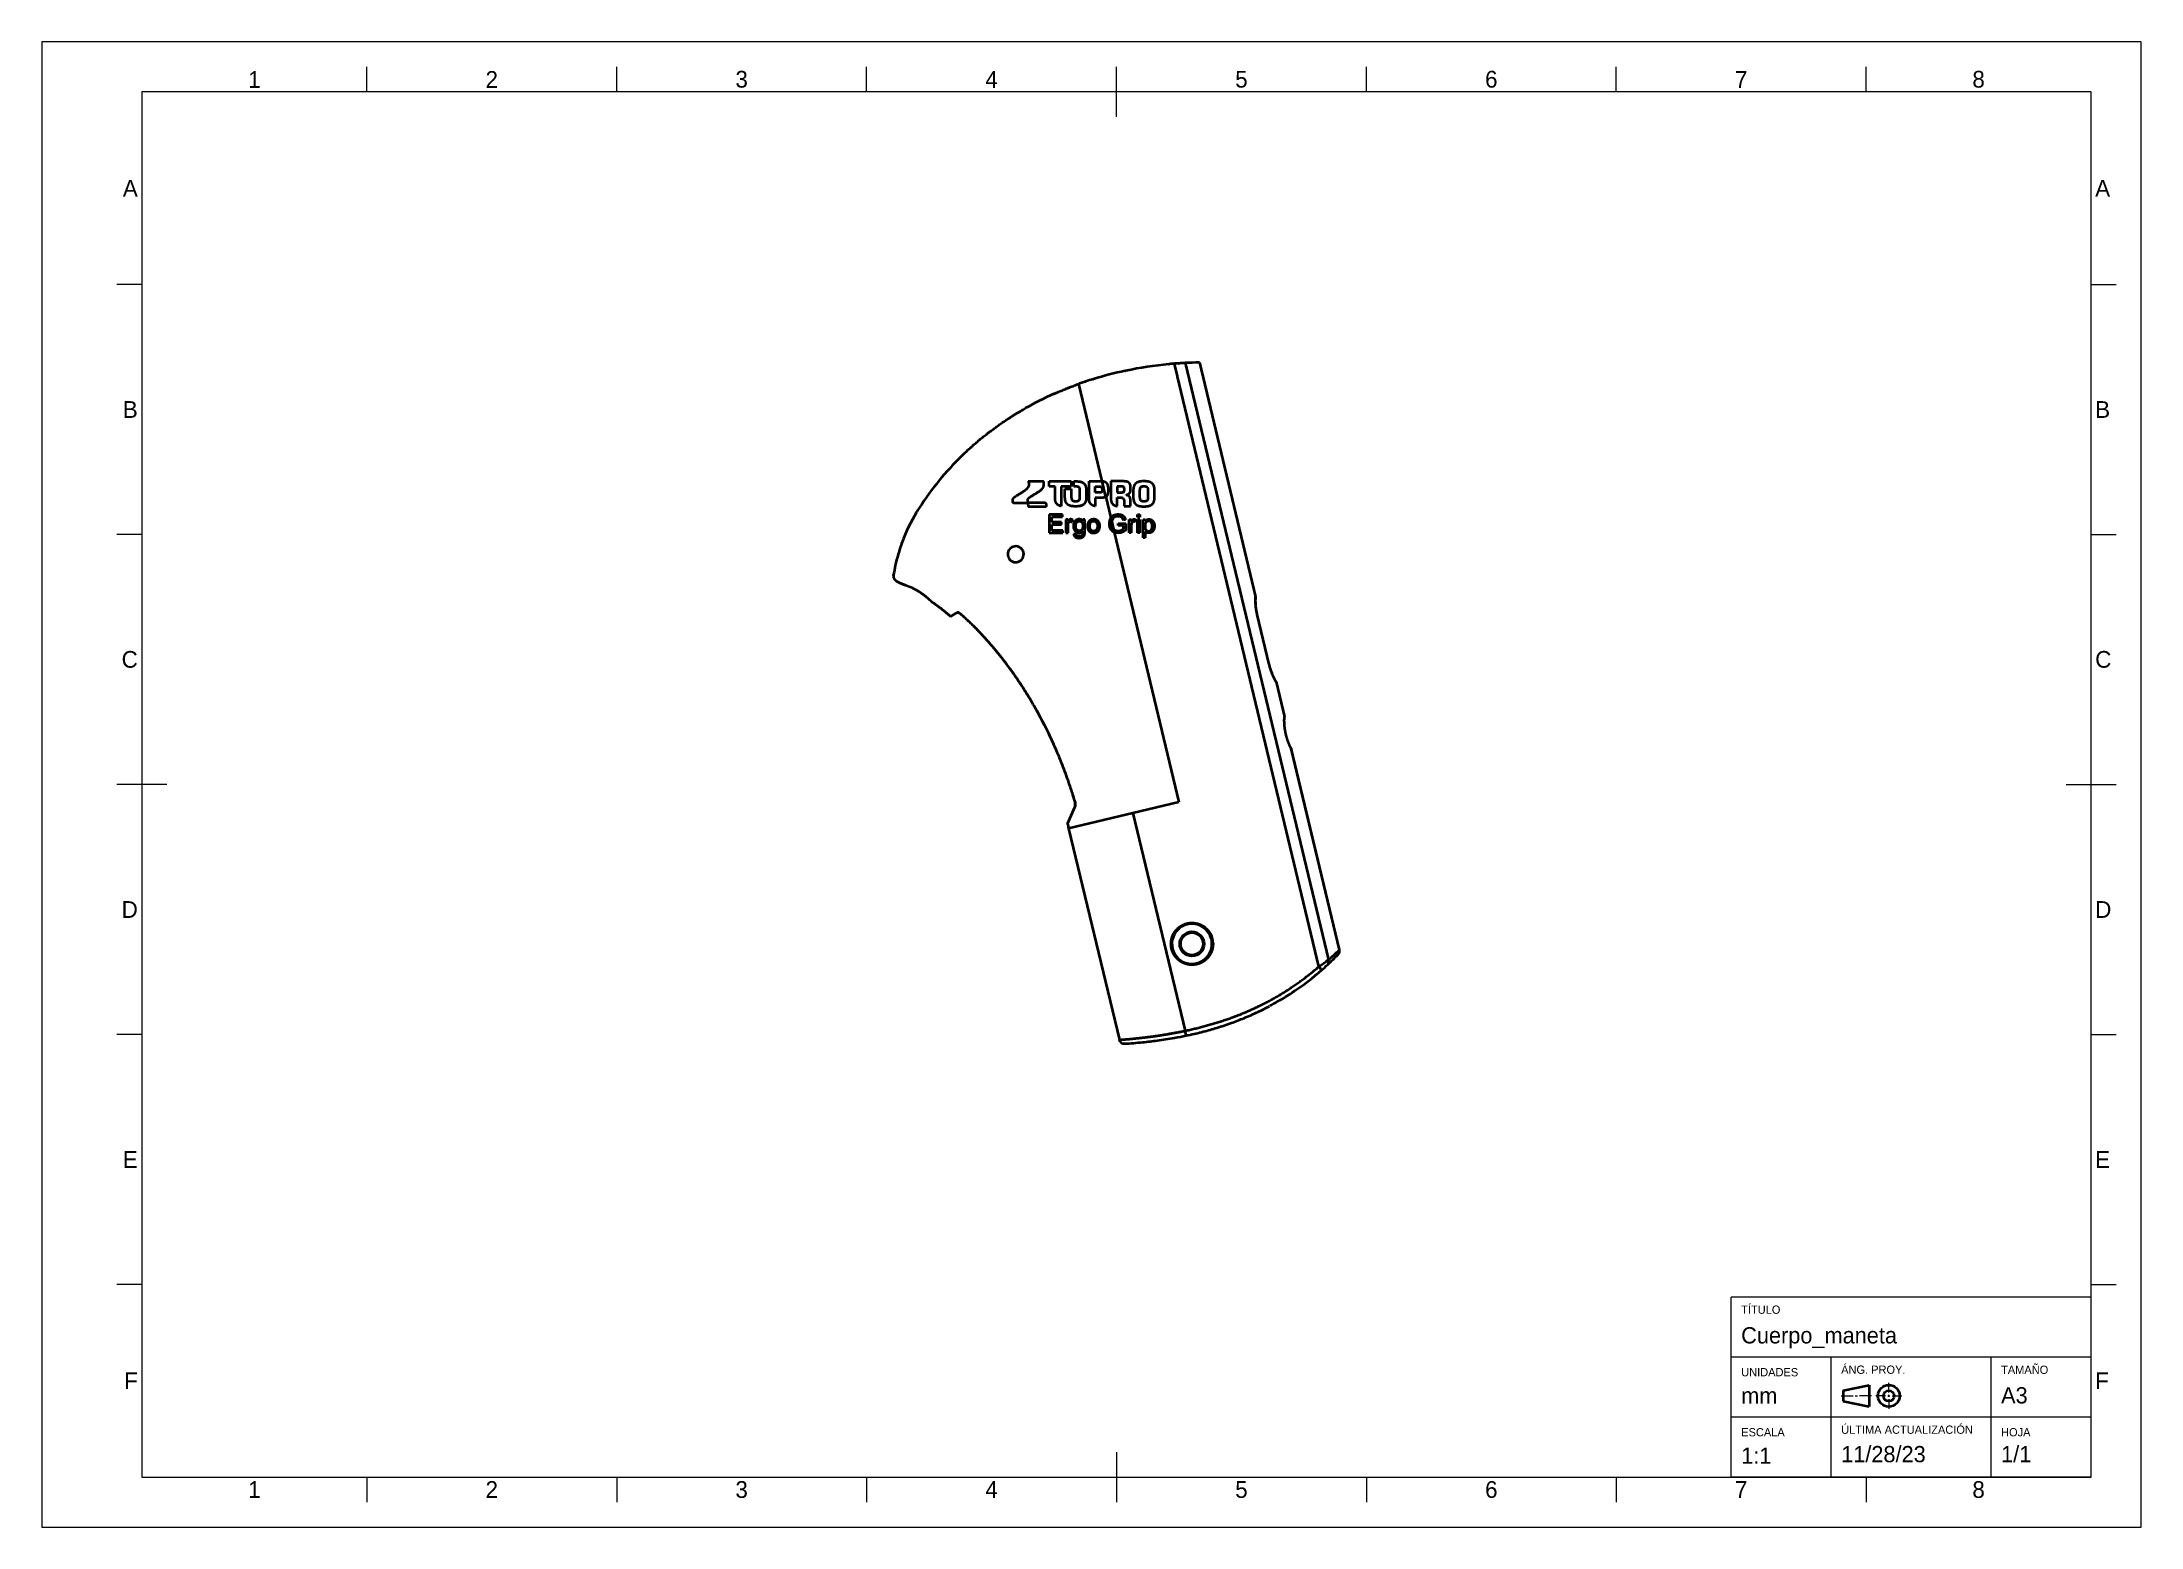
# Paper-space layout 'Hoja' of a CAD drawing. Header units: millimetres. Extents: x 0 to 420, y 0 to 297.
# The model-space entities are those that its viewports show. They can reach past a viewport. Long polylines and large blocks are cut down to what shows.
import ezdxf

# ---------------------------------------------------------------- set-up
doc = ezdxf.new("R2010")
doc.units = ezdxf.units.MM
doc.layers.add('Borde', color=7, linetype='Continuous')
doc.layers.add('Geometrías', color=7, linetype='Continuous')
doc.styles.add('Shapr0', font='txt', dxfattribs={"height": 3.3495})
doc.styles.add('Shapr10', font='txt', dxfattribs={"height": 3.3495})
doc.styles.add('Shapr11', font='txt', dxfattribs={"height": 3.3495})
doc.styles.add('Shapr12', font='txt', dxfattribs={"height": 3.3495})
doc.styles.add('Shapr13', font='txt', dxfattribs={"height": 3.3495})
doc.styles.add('Shapr14', font='txt', dxfattribs={"height": 3.3495})
doc.styles.add('Shapr2', font='txt', dxfattribs={"height": 3.3495})
doc.styles.add('Shapr3', font='txt', dxfattribs={"height": 3.3495})
doc.styles.add('Shapr4', font='txt', dxfattribs={"height": 3.3495})
doc.styles.add('Shapr5', font='txt', dxfattribs={"height": 3.3495})
doc.styles.add('Shapr6', font='txt', dxfattribs={"height": 3.3495})
doc.styles.add('Shapr7', font='txt', dxfattribs={"height": 3.3495})
doc.styles.add('Shapr8', font='txt', dxfattribs={"height": 3.3495})
doc.styles.add('Shapr9', font='txt', dxfattribs={"height": 3.3495})

psp = doc.layouts.new('Hoja')

msp = doc.modelspace()

# ---------------------------------------------------------------- texts
at = {"layer": 'Borde', "linetype": 'Continuous', "lineweight": 15, "char_height": 3.35, "width": 3.3495, "style": 'Shapr0'}
for s, insert, attachment_point in [('1', (42.5, 287.83), 8), ('2', (90, 287.83), 8), ('3', (140, 287.83), 8), ('4', (190, 287.83), 8), ('5', (240, 287.83), 8), ('6', (290, 287.83), 8), ('7', (340, 287.83), 8), ('8', (387.5, 287.83), 8), ('A', (19.17, 267.75), 6), ('A', (410.83, 267.75), 4), ('B', (19.17, 223.5), 6), ('B', (410.83, 223.5), 4), ('C', (19.17, 173.5), 6), ('C', (410.83, 173.5), 4), ('D', (19.17, 123.5), 6), ('D', (410.83, 123.5), 4), ('E', (19.17, 73.5), 6), ('E', (410.83, 73.5), 4), ('F', (19.17, 29.25), 6), ('F', (410.83, 29.25), 4), ('1', (42.5, 9.17), 2), ('2', (90, 9.17), 2), ('3', (140, 9.17), 2), ('4', (190, 9.17), 2), ('5', (240, 9.17), 2), ('6', (290, 9.17), 2), ('7', (340, 9.17), 2), ('8', (387.5, 9.17), 2)]:
    msp.add_mtext(s, dxfattribs=dict(at, insert=insert, attachment_point=attachment_point))
at = {"layer": 'Borde', "linetype": 'Continuous', "lineweight": 15, "attachment_point": 1}
for s, insert, char_height, style in [('TÍTULO', (340, 44.29), 1.65, 'Shapr2'), ('Cuerpo_maneta', (340, 39.96), 3.25, 'Shapr3'), ('UNIDADES', (340, 31.78), 1.65, 'Shapr4'), ('ÁNG. PROY.', (360, 32.29), 1.65, 'Shapr6'), ('TAMAÑO', (392, 32.27), 1.65, 'Shapr7'), ('mm', (340, 27.9), 3.25, 'Shapr5'), ('A3', (392, 27.96), 3.25, 'Shapr8'), ('ESCALA', (340, 19.78), 1.65, 'Shapr9'), ('ÚLTIMA ACTUALIZACIÓN', (360, 20.29), 1.65, 'Shapr11'), ('HOJA', (392, 19.78), 1.65, 'Shapr13'), ('1:1', (340, 15.9), 3.25, 'Shapr10'), ('11/28/23', (360, 16.2), 3.25, 'Shapr12'), ('1/1', (392, 16.2), 3.25, 'Shapr14')]:
    msp.add_mtext(s, dxfattribs=dict(at, insert=insert, char_height=char_height, style=style))

# ---------------------------------------------------------------- blocks, each defined once
blk = doc.blocks.new('*U2')
at = {"layer": 'Borde', "linetype": 'Continuous', "lineweight": 15}
for p, q in [((410, 46), (338, 46)), ((338, 10), (338, 46)), ((410, 10), (410, 46)), ((410, 34), (338, 34)), ((358, 10), (358, 34)), ((390, 10), (390, 34)), ((360, 26.23), (362.38, 26.23)), ((362.82, 26.23), (363.25, 26.23)), ((366.07, 26.23), (363.68, 26.23)), ((368.88, 26.23), (366.93, 26.23)), ((369.32, 26.23), (369.75, 26.23)), ((369.53, 26.88), (369.53, 28.83)), ((369.53, 26.02), (369.53, 26.45)), ((369.53, 25.58), (369.53, 23.63)), ((370.18, 26.23), (372.13, 26.23)), ((410, 22), (338, 22)), ((410, 10), (338, 10))]:
    blk.add_line(p, q, dxfattribs=at)
at = {"layer": 'Borde', "linetype": 'Continuous', "lineweight": 40}
for p, q in [((360.43, 27.32), (365.63, 28.4)), ((360.43, 27.32), (360.43, 25.15)), ((365.63, 28.4), (365.63, 24.07)), ((360.43, 25.15), (365.63, 24.07))]:
    blk.add_line(p, q, dxfattribs=at)
for radius in [2.17, 1.08]:
    blk.add_circle((369.53, 26.23), radius, dxfattribs=at)

# ---------------------------------------------------------------- linework, layer by layer
at = {"layer": 'Borde', "linetype": 'Continuous', "lineweight": 15}
for p, q in [((65, 287), (65, 292)), ((115, 287), (115, 292)), ((165, 287), (165, 292)), ((215, 282), (215, 292)), ((265, 287), (265, 292)), ((315, 287), (315, 292)), ((365, 287), (365, 292)), ((410, 287), (20, 287)), ((20, 287), (20, 10)), ((410, 10), (410, 287)), ((20, 248.5), (15, 248.5)), ((410, 248.5), (415, 248.5)), ((20, 198.5), (15, 198.5)), ((410, 198.5), (415, 198.5)), ((25, 148.5), (15, 148.5)), ((405, 148.5), (415, 148.5)), ((20, 98.5), (15, 98.5)), ((410, 98.5), (415, 98.5)), ((20, 48.5), (15, 48.5)), ((410, 48.5), (415, 48.5)), ((215, 15), (215, 5)), ((20, 10), (410, 10)), ((65, 10), (65, 5)), ((115, 10), (115, 5)), ((165, 10), (165, 5)), ((265, 10), (265, 5)), ((315, 10), (315, 5)), ((365, 10), (365, 5))]:
    msp.add_line(p, q, dxfattribs=at)
at = {"layer": 'Geometrías', "linetype": 'Continuous', "lineweight": 40}
for p, q in [((216.73, 231.23), (216.83, 231.25)), ((225.49, 232.57), (225.56, 232.58)), ((225.63, 232.58), (225.56, 232.58)), ((226.58, 232.66), (226.58, 232.66)), ((226.58, 232.66), (226.58, 232.66)), ((227.18, 230.14), (226.58, 232.66)), ((227.43, 232.73), (227.47, 232.73)), ((227.43, 232.73), (227.43, 232.73)), ((227.47, 232.73), (227.52, 232.73)), ((228.62, 232.8), (228.65, 232.8)), ((228.74, 232.81), (228.74, 232.81)), ((228.74, 232.81), (257.39, 113.44)), ((231.59, 232.9), (242.84, 186.02)), ((203.24, 226.96), (203.25, 226.96)), ((203.25, 226.96), (203.42, 227.03)), ((203.39, 227.02), (203.42, 227.03)), ((204.86, 227.63), (204.99, 227.68)), ((204.95, 227.67), (204.86, 227.63)), ((205.87, 228.02), (205.93, 228.05)), ((206, 228.07), (205.93, 228.05)), ((205.93, 228.05), (206, 228.07)), ((207.39, 228.58), (207.43, 228.6)), ((207.43, 228.6), (207.56, 228.65)), ((207.43, 228.6), (212.1, 209.14)), ((208.78, 229.07), (208.85, 229.09)), ((210.34, 229.57), (210.43, 229.59)), ((227.2, 230.08), (227.18, 230.14)), ((227.18, 230.14), (227.18, 230.14)), ((227.2, 230.08), (227.2, 230.08)), ((255.52, 112.1), (227.2, 230.08)), ((195.71, 223.13), (195.89, 223.24)), ((195.71, 223.13), (195.71, 223.13)), ((196.08, 223.35), (196.27, 223.46)), ((196.66, 223.68), (196.68, 223.7)), ((196.68, 223.7), (196.75, 223.74)), ((196.68, 223.7), (196.75, 223.74)), ((202.51, 226.63), (202.44, 226.61)), ((202.44, 226.61), (202.51, 226.63)), ((202.51, 226.63), (202.6, 226.67)), ((193.46, 221.74), (193.64, 221.85)), ((193.46, 221.74), (193.46, 221.74)), ((193.46, 221.74), (193.46, 221.74)), ((193.82, 221.97), (194.01, 222.09)), ((194.2, 222.21), (194.34, 222.3)), ((194.3, 222.27), (194.34, 222.3)), ((184, 214.18), (184.03, 214.21)), ((184, 214.18), (184.03, 214.21)), ((184, 214.18), (183.93, 214.11)), ((183.93, 214.11), (184, 214.18)), ((200.23, 209.13), (197.32, 209.13)), ((201.55, 208.08), (201.55, 209.15)), ((201.55, 209.15), (205.95, 209.15)), ((202.73, 208.08), (201.55, 208.08)), ((202.73, 205.66), (202.73, 208.08)), ((203.95, 208.08), (203.95, 204.18)), ((205.65, 208.08), (203.95, 208.08)), ((204.69, 205.93), (204.69, 207.63)), ((204.69, 207.63), (205.96, 207.63)), ((205.95, 208.08), (205.65, 208.08)), ((205.65, 208.08), (205.65, 208.08)), ((205.95, 209.15), (205.95, 208.08)), ((205.96, 207.63), (205.96, 206)), ((206.45, 209.15), (206.54, 209.15)), ((206.45, 208.08), (206.45, 209.15)), ((206.82, 208.08), (206.45, 208.08)), ((207.68, 206), (207.68, 207.28)), ((208.95, 207.33), (208.95, 205.93)), ((209.5, 205.44), (209.5, 209.15)), ((209.5, 209.15), (211.27, 209.15)), ((210.73, 208.08), (211.57, 208.08)), ((210.73, 206.89), (210.73, 208.08)), ((211.57, 206.89), (210.73, 206.89)), ((210.73, 205.82), (210.73, 204.18)), ((211.82, 205.82), (210.73, 205.82)), ((211.27, 209.15), (211.82, 209.15)), ((211.27, 209.15), (211.27, 209.15)), ((212.06, 209.14), (212.82, 205.99)), ((212.06, 209.14), (212.1, 209.14)), ((212.85, 206), (213.85, 201.83)), ((213.88, 209.15), (213.88, 205.6)), ((216.25, 209.15), (213.88, 209.15)), ((216.06, 208.08), (215.11, 208.08)), ((215.11, 208.08), (215.11, 206.93)), ((215.11, 206.93), (216.06, 206.93)), ((215.11, 205.87), (216.06, 205.87)), ((215.11, 204.18), (215.11, 205.87)), ((216.96, 206.39), (216.96, 206.44)), ((218.37, 207.33), (218.37, 205.93)), ((219.63, 207.28), (219.63, 206)), ((221.36, 206), (221.36, 207.28)), ((222.23, 208.63), (222.22, 208.64)), ((222.62, 205.93), (222.62, 207.33)), ((175.01, 202.99), (175.06, 203.06)), ((175.06, 203.06), (175.06, 203.06)), ((194.83, 204.82), (196.95, 204.82)), ((197.3, 204.47), (197.3, 204.3)), ((197.5, 204.12), (200.81, 204.12)), ((200.66, 204.82), (197.9, 204.82)), ((201.01, 204.32), (201.01, 204.47)), ((201.56, 202.48), (201.56, 198.86)), ((204.17, 202.48), (201.56, 202.48)), ((202.03, 202.06), (204.17, 202.06)), ((202.03, 200.94), (202.03, 202.06)), ((202.73, 205.66), (202.73, 205.66)), ((203.95, 204.18), (203.94, 204.18)), ((204.17, 202.06), (204.17, 202.48)), ((210.73, 204.18), (210.7, 204.18)), ((213.83, 201.8), (214.03, 200.95)), ((215.08, 204.18), (215.11, 204.18)), ((216.56, 204.92), (216.56, 204.18)), ((216.56, 204.18), (217.79, 204.18)), ((217.79, 204.18), (217.79, 205.45)), ((219.21, 201.97), (219.21, 202.48)), ((219.21, 202.48), (219.65, 202.48)), ((219.65, 201.97), (219.21, 201.97)), ((219.65, 202.48), (219.65, 201.97)), ((201.56, 198.86), (204.26, 198.86)), ((204.03, 200.94), (202.03, 200.94)), ((202.03, 200.52), (204.03, 200.52)), ((202.03, 199.28), (202.03, 200.52)), ((204.26, 199.28), (202.03, 199.28)), ((204.03, 200.52), (204.03, 200.94)), ((204.26, 198.86), (204.26, 199.28)), ((204.86, 201.49), (204.86, 198.86)), ((205.26, 201.49), (204.86, 201.49)), ((204.86, 198.86), (205.3, 198.86)), ((205.26, 201.09), (205.26, 201.49)), ((206.12, 201), (206.27, 201.4)), ((206.9, 198.59), (206.46, 198.64)), ((208.69, 201.49), (208.29, 201.49)), ((208.29, 201.49), (208.29, 201.16)), ((214.04, 201.03), (214.39, 199.57)), ((214.35, 199.62), (214.5, 198.98)), ((214.54, 198.96), (227.5, 145)), ((215.33, 200.7), (216.87, 200.7)), ((215.33, 200.28), (215.33, 200.7)), ((216.39, 200.28), (215.33, 200.28)), ((216.82, 201.47), (216.38, 201.35)), ((216.39, 199.6), (216.39, 200.28)), ((216.87, 200.7), (216.87, 199.36)), ((217.52, 201.49), (217.92, 201.49)), ((217.52, 198.86), (217.52, 201.49)), ((217.96, 198.86), (217.52, 198.86)), ((217.92, 201.49), (217.92, 201.09)), ((218.93, 201.4), (218.77, 201)), ((219.21, 201.49), (219.65, 201.49)), ((219.21, 198.86), (219.21, 201.49)), ((219.65, 198.86), (219.21, 198.86)), ((219.65, 201.49), (219.65, 198.86)), ((220.32, 197.85), (220.32, 201.49)), ((220.32, 201.49), (220.71, 201.49)), ((220.76, 197.85), (220.32, 197.85)), ((220.71, 201.49), (220.71, 201.14)), ((220.76, 199.13), (220.76, 197.85)), ((172.08, 196.87), (172.09, 196.92)), ((172.09, 196.92), (172.1, 196.95)), ((172.1, 196.95), (172.09, 196.92)), ((170.38, 190.34), (170.38, 190.31)), ((170.71, 189.4), (170.71, 189.4)), ((170.74, 192.28), (170.75, 192.29)), ((172.78, 188.35), (172.78, 188.35)), ((172.78, 188.35), (172.85, 188.33)), ((172.84, 188.32), (172.78, 188.35)), ((172.84, 188.32), (172.85, 188.33)), ((174.23, 187.74), (174.24, 187.74)), ((177.93, 185.12), (177.93, 185.12)), ((177.93, 185.12), (177.93, 185.12)), ((177.93, 185.12), (177.93, 185.12)), ((242.84, 186.02), (242.84, 186.02)), ((242.86, 185.88), (242.86, 185.88)), ((242.86, 185.88), (242.86, 185.88)), ((242.86, 185.88), (242.86, 185.88)), ((183.15, 182.87), (181.79, 182.12)), ((183.16, 182.88), (183.15, 182.87)), ((183.15, 182.87), (183.15, 182.87)), ((183.78, 182.64), (183.77, 182.64)), ((243.17, 182.52), (243.15, 182.52)), ((245.55, 172.52), (243.15, 182.52)), ((245.57, 172.52), (243.17, 182.52)), ((245.57, 172.52), (245.55, 172.52)), ((246.88, 169.14), (246.88, 169.14)), ((246.92, 169.02), (246.92, 169.02)), ((246.92, 169.02), (248.61, 162.02)), ((248.61, 162.02), (248.61, 162.02)), ((249.92, 155.78), (249.92, 155.78)), ((249.92, 155.78), (249.92, 155.78)), ((249.93, 155.76), (249.92, 155.77)), ((249.92, 155.77), (249.93, 155.76)), ((259.61, 115.44), (249.93, 155.76)), ((259.6, 115.44), (249.93, 155.72)), ((204.18, 152.4), (204.18, 152.41)), ((204.18, 152.4), (204.18, 152.41)), ((204.18, 152.4), (204.18, 152.4)), ((205.47, 148.89), (205.47, 148.89)), ((205.87, 147.7), (205.8, 147.92)), ((205.87, 147.7), (205.8, 147.92)), ((205.8, 147.92), (205.8, 147.92)), ((205.87, 147.7), (205.87, 147.7)), ((205.19, 140.65), (206.66, 143.95)), ((206.66, 143.95), (206.66, 143.95)), ((206.66, 143.95), (206.66, 143.95)), ((206.74, 144.72), (206.74, 144.7)), ((227.5, 145), (218.29, 142.79)), ((218.29, 142.79), (205.42, 139.7)), ((205.42, 139.7), (215.57, 97.43)), ((218.29, 142.79), (228.74, 99.25)), ((228.14, 117.73), (228.15, 117.74)), ((230.13, 118.88), (230.13, 118.88)), ((228.89, 114.73), (228.88, 114.74)), ((231.11, 114.61), (231.12, 114.62)), ((232.35, 116.64), (232.35, 116.6)), ((234, 117.51), (234, 117.51)), ((234.01, 117.49), (234, 117.51)), ((234, 117.51), (234, 117.51)), ((234, 117.51), (234, 117.51)), ((234.1, 116.62), (234.1, 116.64)), ((234.1, 116.62), (234.1, 116.62)), ((234.1, 116.62), (234.1, 116.62)), ((234.32, 116.67), (234.32, 116.63)), ((259.34, 114.5), (259.34, 114.5)), ((259.35, 114.5), (259.34, 114.5)), ((259.35, 114.5), (259.36, 114.52)), ((259.37, 114.53), (259.36, 114.52)), ((259.36, 114.52), (259.36, 114.52)), ((259.36, 114.52), (259.36, 114.52)), ((259.6, 115.44), (259.61, 115.44)), ((259.61, 115.44), (259.61, 115.44)), ((255.28, 110.73), (255.25, 110.7)), ((255.28, 110.73), (255.25, 110.7)), ((255.4, 110.82), (255.28, 110.73)), ((255.74, 111.12), (255.58, 110.98)), ((255.75, 111.13), (255.74, 111.12)), ((255.75, 111.13), (255.74, 111.12)), ((255.94, 111.29), (255.93, 111.28)), ((255.93, 111.28), (255.93, 111.28)), ((257.31, 112.52), (257.31, 112.52)), ((257.31, 112.52), (257.31, 112.52)), ((257.37, 112.57), (257.36, 112.57)), ((257.37, 112.58), (257.37, 112.57)), ((257.37, 112.57), (257.37, 112.57)), ((257.37, 112.57), (257.37, 112.57)), ((247.72, 105.35), (247.64, 105.31)), ((247.78, 105.39), (247.72, 105.35)), ((250.65, 107.21), (250.47, 107.09)), ((246.63, 104.73), (246.63, 104.73)), ((247.02, 104.95), (246.84, 104.85)), ((247.04, 104.96), (247.02, 104.95)), ((247.04, 104.96), (247.02, 104.95)), ((247.02, 104.95), (247.02, 104.95)), ((247.02, 104.95), (247.02, 104.95)), ((215.57, 97.43), (215.57, 97.43)), ((216.6, 96.67), (216.6, 96.67)), ((228.35, 99.17), (228.38, 99.17))]:
    msp.add_line(p, q, dxfattribs=at)
at = {"layer": 'Geometrías', "linetype": 'Continuous', "lineweight": 40, "flags": 128}
for points in [[(226.58, 232.66), (226.34, 232.64), (226.1, 232.62), (225.87, 232.6), (225.63, 232.58), (225.63, 232.58)], [(227.47, 232.73), (227.47, 232.73), (227.47, 232.73)], [(228.65, 232.8), (228.65, 232.8), (228.69, 232.8), (228.74, 232.81)], [(202.6, 226.67), (202.81, 226.77), (202.92, 226.81)], [(202.6, 226.67), (202.6, 226.68), (202.62, 226.68), (202.64, 226.69), (202.66, 226.7), (202.67, 226.71), (202.69, 226.72), (202.71, 226.72), (202.72, 226.73), (202.74, 226.74), (202.76, 226.74), (202.77, 226.75), (202.79, 226.76), (202.8, 226.76), (202.81, 226.77), (202.82, 226.77), (202.83, 226.78), (202.85, 226.78), (202.86, 226.79), (202.87, 226.79), (202.87, 226.8), (202.88, 226.8), (202.89, 226.8), (202.9, 226.8), (202.9, 226.81), (202.91, 226.81), (202.91, 226.81), (202.91, 226.81), (202.92, 226.81), (202.92, 226.81), (202.92, 226.81), (202.92, 226.81)], [(202.92, 226.81), (202.92, 226.81), (202.92, 226.81), (202.92, 226.82), (202.92, 226.82), (202.93, 226.82), (202.93, 226.82), (202.94, 226.82), (202.94, 226.83), (202.95, 226.83), (202.96, 226.83), (202.96, 226.84), (202.97, 226.84), (202.98, 226.84), (202.99, 226.85), (203, 226.85), (203.02, 226.86), (203.03, 226.86), (203.04, 226.87), (203.05, 226.87), (203.07, 226.88), (203.08, 226.89), (203.1, 226.89), (203.11, 226.9), (203.13, 226.91), (203.15, 226.91), (203.16, 226.92), (203.18, 226.93), (203.2, 226.94), (203.22, 226.94), (203.24, 226.95), (203.24, 226.96)], [(202.92, 226.81), (203.03, 226.86), (203.24, 226.96)], [(203.25, 226.96), (203.25, 226.96), (203.27, 226.97), (203.29, 226.98), (203.31, 226.98), (203.33, 226.99), (203.35, 227), (203.37, 227.01), (203.39, 227.02)], [(203.42, 227.03), (203.46, 227.05), (203.68, 227.14), (203.9, 227.23), (204.12, 227.32), (204.33, 227.41), (204.55, 227.5), (204.77, 227.59), (204.86, 227.63)], [(204.95, 227.67), (204.97, 227.67), (204.99, 227.68)], [(204.99, 227.68), (204.99, 227.68), (205.21, 227.77), (205.21, 227.77)], [(205.21, 227.77), (205.43, 227.85), (205.65, 227.94)], [(205.21, 227.77), (205.22, 227.77), (205.23, 227.78), (205.25, 227.78), (205.26, 227.79), (205.28, 227.79), (205.29, 227.8), (205.31, 227.8), (205.32, 227.81), (205.33, 227.81), (205.34, 227.82), (205.35, 227.82), (205.36, 227.83), (205.37, 227.83), (205.38, 227.83), (205.39, 227.84), (205.39, 227.84), (205.4, 227.84), (205.41, 227.84), (205.41, 227.85), (205.41, 227.85), (205.42, 227.85), (205.42, 227.85), (205.42, 227.85), (205.42, 227.85)], [(205.42, 227.85), (205.42, 227.85), (205.42, 227.85), (205.42, 227.85), (205.43, 227.85), (205.43, 227.85), (205.44, 227.86), (205.44, 227.86), (205.45, 227.86), (205.45, 227.86), (205.46, 227.87), (205.47, 227.87), (205.48, 227.87), (205.49, 227.88), (205.5, 227.88), (205.51, 227.88), (205.52, 227.89), (205.53, 227.89), (205.55, 227.9), (205.56, 227.9), (205.58, 227.91), (205.59, 227.92), (205.61, 227.92), (205.62, 227.93), (205.64, 227.93), (205.65, 227.94)], [(205.65, 227.94), (205.65, 227.94), (205.87, 228.02), (205.87, 228.02)], [(205.87, 228.02), (205.87, 228.03), (205.89, 228.03), (205.91, 228.04), (205.93, 228.05)], [(206, 228.07), (206.09, 228.11), (206.31, 228.19), (206.53, 228.27), (206.76, 228.36), (206.92, 228.42), (207.09, 228.48), (207.26, 228.54), (207.39, 228.58)], [(208.78, 229.07), (208.65, 229.02), (208.45, 228.95), (208.24, 228.88), (208.04, 228.81), (207.83, 228.74), (207.63, 228.67), (207.56, 228.65)], [(195.71, 223.13), (195.73, 223.15), (195.75, 223.16), (195.77, 223.17), (195.79, 223.18), (195.81, 223.19), (195.83, 223.2), (195.85, 223.21), (195.87, 223.23), (195.89, 223.24), (195.89, 223.24)], [(195.89, 223.24), (195.89, 223.24), (196.08, 223.35), (196.08, 223.35)], [(196.08, 223.35), (196.09, 223.35), (196.1, 223.36), (196.11, 223.37), (196.12, 223.37), (196.13, 223.38), (196.14, 223.38), (196.14, 223.39), (196.15, 223.39), (196.16, 223.39), (196.16, 223.4), (196.16, 223.4), (196.17, 223.4), (196.17, 223.4), (196.17, 223.4), (196.17, 223.4), (196.17, 223.4)], [(196.17, 223.4), (196.17, 223.4), (196.17, 223.4), (196.18, 223.41), (196.18, 223.41), (196.18, 223.41), (196.19, 223.41), (196.19, 223.41), (196.2, 223.42), (196.2, 223.42), (196.21, 223.42), (196.22, 223.43), (196.23, 223.43), (196.23, 223.44), (196.24, 223.44), (196.25, 223.45), (196.27, 223.46), (196.27, 223.46)], [(196.27, 223.46), (196.27, 223.46), (196.46, 223.57), (196.66, 223.68), (196.66, 223.68)], [(196.66, 223.68), (196.66, 223.69), (196.68, 223.7)], [(202.51, 226.63), (202.52, 226.64), (202.54, 226.65), (202.56, 226.66), (202.58, 226.67), (202.6, 226.67)], [(202.6, 226.67), (202.6, 226.67), (202.6, 226.67)], [(184.03, 214.21), (184.06, 214.24), (184.23, 214.41), (184.4, 214.57), (184.58, 214.74), (184.75, 214.9), (184.91, 215.05), (185.06, 215.19), (185.22, 215.34), (185.37, 215.48), (185.53, 215.63), (185.69, 215.77), (185.85, 215.91), (186.01, 216.05), (186.16, 216.2), (186.32, 216.34), (186.48, 216.48), (186.65, 216.62), (186.84, 216.78), (187.03, 216.95), (187.23, 217.12), (187.42, 217.28), (187.62, 217.44), (187.82, 217.61), (188.02, 217.77), (188.21, 217.93), (188.41, 218.09), (188.61, 218.25), (188.79, 218.39), (188.96, 218.53), (189.13, 218.66), (189.31, 218.8), (189.48, 218.93), (189.66, 219.07), (189.84, 219.2), (190.01, 219.33), (190.19, 219.46), (190.37, 219.59), (190.54, 219.73), (190.72, 219.86), (190.9, 219.98), (191.08, 220.11), (191.26, 220.24), (191.44, 220.37), (191.62, 220.5), (191.8, 220.62), (191.98, 220.75), (192.16, 220.87), (192.35, 221), (192.53, 221.12), (192.72, 221.25), (192.9, 221.37), (193.08, 221.49), (193.27, 221.61), (193.45, 221.73), (193.46, 221.74)], [(193.46, 221.74), (193.48, 221.75), (193.5, 221.76), (193.52, 221.78), (193.54, 221.79), (193.56, 221.8), (193.58, 221.81), (193.59, 221.82), (193.61, 221.84), (193.63, 221.85), (193.64, 221.85)], [(193.64, 221.85), (193.64, 221.85), (193.82, 221.97), (193.82, 221.97)], [(193.82, 221.97), (193.83, 221.97), (193.83, 221.98), (193.84, 221.98), (193.84, 221.98), (193.85, 221.99), (193.85, 221.99), (193.86, 221.99), (193.86, 221.99), (193.86, 221.99), (193.86, 222), (193.86, 222)], [(193.86, 222), (193.86, 222), (193.86, 222), (193.86, 222), (193.87, 222), (193.87, 222), (193.87, 222), (193.88, 222.01), (193.88, 222.01), (193.89, 222.01), (193.9, 222.02), (193.9, 222.02), (193.91, 222.03), (193.92, 222.03), (193.93, 222.04), (193.94, 222.05), (193.95, 222.05), (193.96, 222.06), (193.97, 222.07), (193.98, 222.07), (194, 222.08), (194.01, 222.09)], [(194.01, 222.09), (194.01, 222.09), (194.2, 222.21), (194.2, 222.21)], [(194.2, 222.21), (194.2, 222.21), (194.22, 222.22), (194.24, 222.24), (194.26, 222.25), (194.28, 222.26), (194.3, 222.27)], [(196.78, 207.39), (196.76, 207.38), (196.72, 207.34), (196.68, 207.31), (196.63, 207.27), (196.58, 207.23), (196.52, 207.19), (196.47, 207.15), (196.41, 207.11), (196.36, 207.07), (196.29, 207.03), (196.22, 206.98), (196.15, 206.93), (196.08, 206.89), (195.98, 206.82), (195.88, 206.76), (195.78, 206.7), (195.65, 206.62), (195.53, 206.54), (195.4, 206.47), (195.27, 206.39), (195.14, 206.31), (195.02, 206.23), (194.95, 206.19), (194.89, 206.15), (194.83, 206.11), (194.76, 206.07), (194.7, 206.03), (194.64, 205.99), (194.59, 205.95), (194.55, 205.92), (194.52, 205.9), (194.49, 205.87), (194.46, 205.85), (194.44, 205.83), (194.42, 205.81), (194.4, 205.79), (194.38, 205.78), (194.36, 205.76), (194.34, 205.74), (194.33, 205.72), (194.31, 205.71), (194.3, 205.69), (194.28, 205.67), (194.27, 205.66), (194.26, 205.64), (194.25, 205.62), (194.24, 205.6), (194.23, 205.58), (194.22, 205.56), (194.21, 205.54), (194.21, 205.52), (194.2, 205.5), (194.2, 205.48), (194.19, 205.46), (194.19, 205.45), (194.19, 205.43), (194.19, 205.41), (194.18, 205.39), (194.18, 205.38), (194.18, 205.35), (194.18, 205.31), (194.19, 205.28), (194.18, 205.25), (194.18, 205.22), (194.18, 205.19), (194.18, 205.17), (194.18, 205.14), (194.18, 205.13), (194.18, 205.11), (194.18, 205.09), (194.18, 205.08), (194.18, 205.06), (194.18, 205.05), (194.18, 205.04), (194.18, 205.03), (194.18, 205.02), (194.19, 205.01), (194.19, 205), (194.19, 204.99), (194.2, 204.98), (194.21, 204.97), (194.21, 204.96), (194.22, 204.95), (194.23, 204.94), (194.24, 204.94), (194.25, 204.93), (194.26, 204.92), (194.27, 204.92), (194.28, 204.91), (194.3, 204.9), (194.31, 204.89), (194.32, 204.89), (194.35, 204.88), (194.37, 204.87), (194.39, 204.87), (194.41, 204.86), (194.43, 204.86), (194.46, 204.85), (194.48, 204.85), (194.51, 204.84), (194.53, 204.84), (194.57, 204.84), (194.6, 204.83), (194.64, 204.83), (194.68, 204.83), (194.73, 204.83), (194.78, 204.82), (194.83, 204.82)], [(197.46, 208.58), (197.46, 208.57), (197.46, 208.53), (197.46, 208.5), (197.46, 208.47), (197.46, 208.44), (197.46, 208.41), (197.45, 208.38), (197.45, 208.35), (197.44, 208.31), (197.44, 208.28), (197.43, 208.25), (197.42, 208.22), (197.41, 208.19), (197.4, 208.16), (197.39, 208.13), (197.38, 208.11), (197.37, 208.08), (197.36, 208.05), (197.34, 208.02), (197.33, 207.99), (197.31, 207.96), (197.29, 207.94), (197.27, 207.9), (197.25, 207.87), (197.23, 207.84), (197.21, 207.81), (197.18, 207.78), (197.16, 207.76), (197.14, 207.73), (197.11, 207.7), (197.08, 207.66), (197.04, 207.63), (197.01, 207.59), (196.97, 207.56), (196.93, 207.52), (196.89, 207.49), (196.85, 207.45), (196.81, 207.41), (196.78, 207.39)], [(197.25, 205.33), (197.25, 205.36), (197.25, 205.38), (197.25, 205.4), (197.25, 205.42), (197.25, 205.43), (197.25, 205.45), (197.26, 205.47), (197.26, 205.49), (197.26, 205.51), (197.27, 205.53), (197.27, 205.55), (197.28, 205.57), (197.29, 205.58), (197.3, 205.6), (197.31, 205.62), (197.32, 205.64), (197.33, 205.66), (197.34, 205.67), (197.35, 205.69), (197.37, 205.71), (197.38, 205.73), (197.4, 205.75), (197.42, 205.76), (197.43, 205.78), (197.45, 205.8), (197.47, 205.82), (197.49, 205.83), (197.52, 205.85), (197.54, 205.88), (197.57, 205.9), (197.61, 205.92), (197.64, 205.95), (197.68, 205.98), (197.72, 206), (197.77, 206.04), (197.82, 206.07), (197.87, 206.1), (197.95, 206.15), (198.02, 206.2), (198.1, 206.25), (198.18, 206.29), (198.33, 206.38), (198.49, 206.48), (198.59, 206.54), (198.7, 206.6), (198.81, 206.67), (198.89, 206.72), (198.98, 206.77), (199.07, 206.83), (199.16, 206.88), (199.24, 206.94), (199.33, 206.99), (199.39, 207.03), (199.46, 207.08), (199.52, 207.12), (199.58, 207.17), (199.63, 207.2), (199.68, 207.23), (199.72, 207.27), (199.77, 207.3), (199.8, 207.33), (199.84, 207.36), (199.88, 207.39), (199.91, 207.42), (199.94, 207.45), (199.97, 207.48), (200, 207.5), (200.03, 207.53), (200.06, 207.56), (200.08, 207.59), (200.11, 207.61), (200.14, 207.64), (200.16, 207.68), (200.19, 207.71), (200.21, 207.73), (200.22, 207.76), (200.24, 207.78), (200.26, 207.81), (200.28, 207.83), (200.29, 207.86), (200.31, 207.89), (200.33, 207.92), (200.34, 207.95), (200.35, 207.98), (200.37, 208.01), (200.38, 208.04), (200.39, 208.08), (200.4, 208.11), (200.41, 208.14), (200.42, 208.18), (200.43, 208.21), (200.44, 208.25), (200.44, 208.28), (200.45, 208.32), (200.45, 208.35), (200.45, 208.39), (200.46, 208.42), (200.46, 208.46), (200.46, 208.5), (200.46, 208.55)], [(197.32, 209.13), (197.33, 209.1), (197.34, 209.08), (197.35, 209.05), (197.35, 209.04)], [(197.35, 209.04), (197.36, 209.03), (197.37, 209), (197.38, 208.97), (197.39, 208.94), (197.4, 208.91), (197.41, 208.88), (197.42, 208.85), (197.43, 208.82), (197.43, 208.79), (197.44, 208.76), (197.44, 208.72), (197.45, 208.69), (197.45, 208.66), (197.46, 208.63), (197.46, 208.6), (197.46, 208.58)], [(200.32, 209.12), (200.32, 209.12), (200.31, 209.12), (200.3, 209.12), (200.29, 209.12), (200.27, 209.13), (200.26, 209.13), (200.24, 209.13), (200.23, 209.13)], [(200.46, 208.55), (200.46, 208.55), (200.46, 208.6), (200.46, 208.64), (200.46, 208.67), (200.46, 208.71), (200.46, 208.75), (200.45, 208.78), (200.45, 208.81), (200.45, 208.85), (200.44, 208.88), (200.44, 208.91), (200.43, 208.94), (200.43, 208.95), (200.43, 208.95), (200.43, 208.96), (200.43, 208.98), (200.42, 208.99), (200.42, 209), (200.42, 209.01), (200.42, 209.02), (200.41, 209.03), (200.41, 209.04), (200.4, 209.05), (200.4, 209.06), (200.39, 209.07), (200.38, 209.07), (200.38, 209.08), (200.37, 209.09), (200.36, 209.1), (200.35, 209.1), (200.34, 209.11), (200.34, 209.11), (200.33, 209.11), (200.32, 209.12)], [(206.82, 204.12), (206.76, 204.12), (206.69, 204.12), (206.63, 204.12), (206.56, 204.13), (206.5, 204.13), (206.44, 204.13), (206.37, 204.14), (206.31, 204.14), (206.26, 204.15), (206.2, 204.15), (206.15, 204.16), (206.1, 204.17), (206.05, 204.17), (206, 204.18), (205.95, 204.19), (205.9, 204.2), (205.86, 204.21), (205.82, 204.22), (205.79, 204.23), (205.75, 204.24), (205.71, 204.25), (205.67, 204.27), (205.64, 204.28), (205.6, 204.29), (205.57, 204.3), (205.54, 204.32), (205.51, 204.33), (205.48, 204.34), (205.45, 204.36), (205.42, 204.38), (205.39, 204.39), (205.36, 204.41), (205.33, 204.43), (205.3, 204.45), (205.27, 204.47), (205.24, 204.49), (205.22, 204.51), (205.19, 204.53), (205.17, 204.55), (205.15, 204.57), (205.13, 204.59), (205.11, 204.61), (205.09, 204.63), (205.06, 204.66), (205.04, 204.69), (205.02, 204.72), (205, 204.74), (204.98, 204.77), (204.96, 204.8), (204.94, 204.83), (204.92, 204.86), (204.9, 204.9), (204.89, 204.93), (204.87, 204.96), (204.85, 205), (204.84, 205.03), (204.83, 205.07), (204.81, 205.11), (204.8, 205.14), (204.79, 205.18), (204.78, 205.22), (204.77, 205.26), (204.76, 205.29), (204.75, 205.33), (204.74, 205.37), (204.73, 205.41), (204.73, 205.45), (204.72, 205.49), (204.72, 205.53), (204.71, 205.58), (204.71, 205.63), (204.7, 205.68), (204.7, 205.73), (204.7, 205.78), (204.69, 205.83), (204.69, 205.88), (204.69, 205.93)], [(205.96, 206), (205.96, 205.96), (205.96, 205.91), (205.96, 205.87), (205.96, 205.84), (205.97, 205.8), (205.97, 205.77), (205.97, 205.74), (205.98, 205.71), (205.98, 205.67), (205.99, 205.64), (206, 205.61), (206, 205.59), (206.01, 205.57), (206.01, 205.54), (206.02, 205.52), (206.03, 205.5), (206.04, 205.48), (206.05, 205.46), (206.05, 205.45), (206.06, 205.43), (206.07, 205.42), (206.08, 205.4), (206.09, 205.39), (206.1, 205.37), (206.11, 205.36), (206.12, 205.35), (206.14, 205.33), (206.15, 205.32), (206.16, 205.31), (206.18, 205.3), (206.19, 205.29), (206.21, 205.28), (206.22, 205.27), (206.24, 205.26), (206.26, 205.26), (206.27, 205.25), (206.29, 205.24), (206.31, 205.24), (206.33, 205.23), (206.35, 205.22), (206.38, 205.22), (206.4, 205.21), (206.43, 205.21), (206.46, 205.21), (206.48, 205.2), (206.51, 205.2), (206.54, 205.2), (206.57, 205.19), (206.61, 205.19), (206.64, 205.19), (206.68, 205.19), (206.73, 205.19), (206.77, 205.19), (206.82, 205.19)], [(206.54, 209.15), (206.64, 209.15), (206.82, 209.15)], [(206.82, 209.15), (206.88, 209.15), (206.95, 209.15), (207, 209.15)], [(207.68, 207.28), (207.68, 207.32), (207.68, 207.37), (207.68, 207.42), (207.68, 207.45), (207.68, 207.49), (207.67, 207.52), (207.67, 207.56), (207.67, 207.59), (207.66, 207.62), (207.65, 207.64), (207.65, 207.67), (207.64, 207.7), (207.64, 207.72), (207.63, 207.74), (207.62, 207.76), (207.62, 207.78), (207.61, 207.8), (207.6, 207.81), (207.59, 207.83), (207.58, 207.85), (207.57, 207.86), (207.56, 207.88), (207.55, 207.89), (207.54, 207.9), (207.53, 207.91), (207.52, 207.93), (207.51, 207.94), (207.5, 207.95), (207.48, 207.96), (207.47, 207.97), (207.46, 207.98), (207.44, 207.99), (207.43, 207.99), (207.41, 208), (207.4, 208.01), (207.38, 208.01), (207.36, 208.02), (207.34, 208.03), (207.32, 208.04), (207.29, 208.04), (207.27, 208.05), (207.24, 208.05), (207.21, 208.06), (207.18, 208.06), (207.15, 208.07), (207.11, 208.07), (207.07, 208.07), (207.03, 208.08), (206.99, 208.08), (206.93, 208.08), (206.88, 208.08), (206.82, 208.08)], [(206.82, 205.19), (206.88, 205.19), (206.95, 205.19), (206.99, 205.19), (207.03, 205.19), (207.08, 205.19), (207.11, 205.2), (207.14, 205.2), (207.17, 205.2), (207.21, 205.21), (207.24, 205.21), (207.26, 205.22), (207.29, 205.22), (207.31, 205.23), (207.33, 205.24), (207.36, 205.24), (207.38, 205.25), (207.39, 205.26), (207.41, 205.26), (207.42, 205.27), (207.44, 205.28), (207.45, 205.29), (207.47, 205.3), (207.48, 205.31), (207.5, 205.32), (207.51, 205.33), (207.52, 205.35), (207.54, 205.36), (207.55, 205.37), (207.56, 205.39), (207.57, 205.4), (207.58, 205.42), (207.59, 205.43), (207.6, 205.45), (207.6, 205.47), (207.61, 205.49), (207.62, 205.5), (207.63, 205.52), (207.63, 205.55), (207.64, 205.57), (207.65, 205.59), (207.65, 205.62), (207.66, 205.65), (207.66, 205.68), (207.67, 205.71), (207.67, 205.74), (207.68, 205.77), (207.68, 205.81), (207.68, 205.84), (207.68, 205.87), (207.68, 205.91), (207.68, 205.96), (207.68, 206)], [(208.95, 205.93), (208.95, 205.89), (208.95, 205.84), (208.94, 205.79), (208.94, 205.74), (208.94, 205.69), (208.94, 205.64), (208.93, 205.59), (208.93, 205.54), (208.92, 205.5), (208.91, 205.47), (208.91, 205.43), (208.9, 205.39), (208.89, 205.35), (208.89, 205.31), (208.88, 205.27), (208.87, 205.23), (208.85, 205.19), (208.84, 205.15), (208.83, 205.12), (208.82, 205.08), (208.81, 205.05), (208.79, 205.01), (208.78, 204.98), (208.76, 204.94), (208.74, 204.91), (208.73, 204.88), (208.71, 204.85), (208.7, 204.83), (208.68, 204.8), (208.66, 204.77), (208.65, 204.75), (208.63, 204.72), (208.61, 204.7), (208.59, 204.68), (208.57, 204.66), (208.55, 204.63), (208.53, 204.61), (208.51, 204.59), (208.49, 204.57), (208.47, 204.55), (208.45, 204.53), (208.42, 204.51), (208.4, 204.49), (208.37, 204.47), (208.35, 204.45), (208.32, 204.44), (208.29, 204.42), (208.26, 204.4), (208.23, 204.38), (208.2, 204.37), (208.17, 204.35), (208.14, 204.34), (208.11, 204.32), (208.08, 204.31), (208.04, 204.29), (208.01, 204.28), (207.98, 204.27), (207.94, 204.26), (207.91, 204.25), (207.87, 204.24), (207.84, 204.23), (207.8, 204.22), (207.76, 204.21), (207.72, 204.2), (207.67, 204.19), (207.63, 204.18), (207.59, 204.17), (207.54, 204.17), (207.49, 204.16), (207.44, 204.15), (207.39, 204.15), (207.34, 204.14), (207.28, 204.14), (207.21, 204.13), (207.15, 204.13), (207.09, 204.13), (207.02, 204.12), (206.95, 204.12), (206.89, 204.12), (206.82, 204.12)], [(207, 209.15), (207.01, 209.15), (207.08, 209.14), (207.14, 209.14), (207.2, 209.14), (207.27, 209.13), (207.33, 209.13), (207.38, 209.12), (207.43, 209.12), (207.49, 209.11), (207.54, 209.1), (207.59, 209.09), (207.64, 209.09), (207.69, 209.08), (207.74, 209.07), (207.78, 209.06), (207.82, 209.05), (207.85, 209.04), (207.89, 209.03), (207.93, 209.01), (207.97, 209), (208, 208.99), (208.04, 208.98), (208.07, 208.96), (208.1, 208.95), (208.13, 208.94), (208.16, 208.92), (208.19, 208.91), (208.22, 208.89), (208.25, 208.88), (208.28, 208.86), (208.31, 208.84), (208.34, 208.82), (208.37, 208.8), (208.4, 208.78), (208.42, 208.76), (208.45, 208.74), (208.47, 208.72), (208.49, 208.7), (208.51, 208.68), (208.53, 208.66), (208.55, 208.63), (208.58, 208.61), (208.6, 208.58), (208.62, 208.55), (208.64, 208.52), (208.66, 208.5), (208.68, 208.47), (208.7, 208.44), (208.72, 208.4), (208.74, 208.37), (208.75, 208.34), (208.77, 208.31), (208.79, 208.27), (208.8, 208.23), (208.81, 208.2), (208.83, 208.16), (208.84, 208.12), (208.85, 208.09), (208.86, 208.05), (208.87, 208.01), (208.88, 207.97), (208.89, 207.94), (208.9, 207.9), (208.91, 207.86), (208.91, 207.81), (208.92, 207.77), (208.92, 207.73), (208.93, 207.68), (208.93, 207.63), (208.94, 207.58), (208.94, 207.53), (208.94, 207.48), (208.95, 207.43), (208.95, 207.38), (208.95, 207.33)], [(211.57, 208.08), (211.61, 208.08), (211.65, 208.08), (211.68, 208.08), (211.71, 208.08), (211.74, 208.07), (211.77, 208.07), (211.8, 208.07), (211.82, 208.06), (211.84, 208.06), (211.85, 208.06), (211.87, 208.05), (211.89, 208.05), (211.91, 208.04), (211.93, 208.04), (211.94, 208.03), (211.95, 208.02), (211.97, 208.02), (211.98, 208.01), (211.99, 208), (212, 207.99), (212.02, 207.98), (212.03, 207.97), (212.04, 207.96), (212.05, 207.95), (212.05, 207.93), (212.06, 207.92), (212.07, 207.91), (212.07, 207.9), (212.08, 207.89), (212.08, 207.87), (212.09, 207.85), (212.09, 207.83), (212.1, 207.81), (212.1, 207.79), (212.11, 207.77), (212.11, 207.75), (212.11, 207.73), (212.12, 207.7), (212.12, 207.67), (212.12, 207.65), (212.12, 207.62), (212.12, 207.58), (212.12, 207.55), (212.12, 207.51)], [(212.12, 207.51), (212.12, 207.46), (212.12, 207.42), (212.12, 207.37), (212.12, 207.34), (212.12, 207.31), (212.12, 207.27), (212.11, 207.24), (212.11, 207.22), (212.11, 207.2), (212.11, 207.17), (212.1, 207.15), (212.1, 207.13), (212.09, 207.11), (212.09, 207.09), (212.08, 207.08), (212.08, 207.06), (212.07, 207.05), (212.07, 207.04), (212.06, 207.02), (212.05, 207.01), (212.04, 207), (212.03, 206.99), (212.02, 206.98), (212.01, 206.97), (212, 206.96), (211.99, 206.96), (211.98, 206.95), (211.97, 206.94), (211.95, 206.94), (211.94, 206.93), (211.92, 206.93), (211.91, 206.92), (211.89, 206.92), (211.87, 206.91), (211.85, 206.91), (211.83, 206.91), (211.81, 206.9), (211.79, 206.9), (211.74, 206.9), (211.7, 206.9), (211.66, 206.89), (211.61, 206.89), (211.57, 206.89)], [(211.82, 209.15), (211.86, 209.15), (211.91, 209.14), (211.96, 209.14), (212, 209.14), (212.05, 209.14), (212.06, 209.14)], [(212.82, 205.99), (212.8, 205.98), (212.78, 205.97), (212.75, 205.96), (212.73, 205.95), (212.7, 205.94), (212.67, 205.93), (212.63, 205.92), (212.6, 205.91), (212.57, 205.9), (212.53, 205.89), (212.5, 205.88), (212.47, 205.87), (212.42, 205.87), (212.38, 205.86), (212.34, 205.85), (212.29, 205.85), (212.25, 205.84), (212.2, 205.84), (212.14, 205.83), (212.09, 205.83), (212.04, 205.83), (211.98, 205.83), (211.93, 205.83), (211.87, 205.82), (211.82, 205.82)], [(213.36, 207.99), (213.35, 208.03), (213.34, 208.06), (213.34, 208.1), (213.33, 208.14), (213.32, 208.19), (213.31, 208.23), (213.3, 208.27), (213.29, 208.31), (213.28, 208.33), (213.27, 208.36), (213.26, 208.39), (213.25, 208.42), (213.24, 208.45), (213.23, 208.47), (213.22, 208.5), (213.2, 208.53), (213.19, 208.56), (213.17, 208.58), (213.16, 208.61), (213.14, 208.64), (213.12, 208.66), (213.11, 208.69), (213.09, 208.71), (213.07, 208.73), (213.05, 208.76), (213.03, 208.78), (213.01, 208.8), (212.98, 208.82), (212.97, 208.84), (212.95, 208.85), (212.93, 208.87), (212.9, 208.88), (212.88, 208.9), (212.86, 208.92), (212.83, 208.93), (212.8, 208.95), (212.77, 208.97), (212.75, 208.98), (212.72, 208.99), (212.69, 209.01), (212.66, 209.02), (212.63, 209.03), (212.6, 209.04), (212.56, 209.05), (212.53, 209.06), (212.5, 209.07), (212.47, 209.08), (212.43, 209.09), (212.39, 209.1), (212.35, 209.1), (212.31, 209.11), (212.27, 209.12), (212.23, 209.12), (212.18, 209.13), (212.14, 209.13), (212.1, 209.14)], [(212.85, 206), (212.83, 205.99), (212.82, 205.99)], [(212.85, 206), (212.87, 206.01), (212.89, 206.03), (212.91, 206.04), (212.93, 206.05), (212.95, 206.07), (212.97, 206.08), (212.99, 206.1), (213.01, 206.11), (213.03, 206.13), (213.05, 206.15), (213.06, 206.16), (213.08, 206.18), (213.1, 206.2), (213.11, 206.22), (213.13, 206.24), (213.14, 206.26), (213.15, 206.28), (213.17, 206.3), (213.18, 206.32), (213.19, 206.34), (213.2, 206.36), (213.21, 206.38), (213.23, 206.41), (213.24, 206.44), (213.25, 206.46), (213.26, 206.49), (213.27, 206.52), (213.28, 206.55), (213.29, 206.59), (213.3, 206.62), (213.31, 206.66), (213.32, 206.69), (213.33, 206.73), (213.33, 206.77), (213.34, 206.81), (213.35, 206.85), (213.35, 206.9), (213.36, 206.95), (213.36, 206.99), (213.37, 207.04), (213.37, 207.1), (213.38, 207.16), (213.38, 207.21), (213.38, 207.27), (213.38, 207.35), (213.38, 207.43), (213.38, 207.51)], [(213.38, 207.51), (213.38, 207.56), (213.38, 207.61), (213.38, 207.66), (213.38, 207.71), (213.38, 207.76), (213.37, 207.81), (213.37, 207.86), (213.37, 207.91), (213.36, 207.95), (213.36, 207.99), (213.36, 207.99)], [(216.57, 207.6), (216.57, 207.64), (216.56, 207.67), (216.56, 207.7), (216.56, 207.73), (216.56, 207.75), (216.56, 207.78), (216.55, 207.8), (216.55, 207.82), (216.55, 207.84), (216.54, 207.86), (216.54, 207.87), (216.53, 207.89), (216.52, 207.91), (216.52, 207.92), (216.51, 207.93), (216.51, 207.94), (216.5, 207.95), (216.49, 207.97), (216.48, 207.98), (216.47, 207.99), (216.46, 207.99), (216.45, 208), (216.44, 208.01), (216.43, 208.02), (216.42, 208.03), (216.4, 208.03), (216.39, 208.04), (216.38, 208.04), (216.37, 208.05), (216.35, 208.05), (216.33, 208.06), (216.31, 208.06), (216.28, 208.07), (216.26, 208.07), (216.23, 208.07), (216.21, 208.07), (216.18, 208.08), (216.15, 208.08), (216.12, 208.08), (216.09, 208.08), (216.06, 208.08)], [(216.06, 206.93), (216.09, 206.93), (216.12, 206.93), (216.16, 206.94), (216.18, 206.94), (216.21, 206.94), (216.23, 206.94), (216.26, 206.94), (216.28, 206.95), (216.3, 206.95), (216.32, 206.95), (216.34, 206.96), (216.36, 206.96), (216.37, 206.97), (216.39, 206.97), (216.4, 206.98), (216.41, 206.99), (216.43, 206.99), (216.44, 207), (216.45, 207.01), (216.46, 207.01), (216.47, 207.02), (216.48, 207.03), (216.49, 207.04), (216.49, 207.05), (216.5, 207.06), (216.51, 207.07), (216.52, 207.09), (216.52, 207.1), (216.53, 207.11), (216.53, 207.13), (216.54, 207.15), (216.54, 207.16), (216.55, 207.18), (216.55, 207.2), (216.55, 207.22), (216.56, 207.24), (216.56, 207.26), (216.56, 207.29), (216.56, 207.33), (216.56, 207.37), (216.57, 207.4), (216.57, 207.44), (216.57, 207.52), (216.57, 207.6)], [(216.06, 205.87), (216.07, 205.87), (216.09, 205.87), (216.1, 205.86), (216.12, 205.86), (216.13, 205.86), (216.15, 205.85), (216.16, 205.85), (216.18, 205.84), (216.19, 205.84), (216.2, 205.83), (216.22, 205.82), (216.23, 205.82), (216.24, 205.81), (216.25, 205.8), (216.27, 205.79), (216.28, 205.78), (216.29, 205.77), (216.3, 205.76), (216.31, 205.74), (216.33, 205.73), (216.34, 205.72), (216.35, 205.7), (216.36, 205.68), (216.38, 205.66), (216.39, 205.64), (216.4, 205.62), (216.42, 205.6), (216.43, 205.57), (216.44, 205.55), (216.45, 205.53), (216.46, 205.5), (216.47, 205.48), (216.48, 205.45), (216.49, 205.41), (216.5, 205.38), (216.51, 205.34), (216.52, 205.31), (216.53, 205.27), (216.53, 205.24), (216.54, 205.2), (216.54, 205.17), (216.55, 205.13), (216.55, 205.1), (216.56, 205.06), (216.56, 205.04), (216.56, 205.01), (216.56, 204.98), (216.56, 204.95), (216.56, 204.92)], [(217.83, 207.8), (217.83, 207.85), (217.83, 207.9), (217.83, 207.95), (217.82, 207.99), (217.82, 208.03), (217.82, 208.07), (217.81, 208.11), (217.81, 208.14), (217.8, 208.18), (217.8, 208.22), (217.79, 208.26), (217.79, 208.3), (217.78, 208.34), (217.77, 208.37), (217.76, 208.41), (217.75, 208.44), (217.74, 208.47), (217.73, 208.5), (217.72, 208.52), (217.71, 208.54), (217.7, 208.57), (217.69, 208.59), (217.68, 208.61), (217.67, 208.64), (217.65, 208.66), (217.64, 208.68), (217.62, 208.7), (217.61, 208.72), (217.59, 208.74), (217.58, 208.76), (217.56, 208.78), (217.54, 208.8), (217.53, 208.82), (217.51, 208.84), (217.49, 208.86), (217.47, 208.87), (217.44, 208.89), (217.42, 208.91), (217.4, 208.92), (217.38, 208.94), (217.36, 208.95), (217.33, 208.96), (217.31, 208.97), (217.28, 208.99), (217.26, 209), (217.24, 209.01), (217.21, 209.02), (217.18, 209.03), (217.15, 209.04), (217.11, 209.05), (217.08, 209.06), (217.05, 209.07), (217.01, 209.08), (216.97, 209.08), (216.93, 209.09), (216.89, 209.1), (216.84, 209.11), (216.8, 209.11), (216.76, 209.12), (216.72, 209.12), (216.66, 209.13), (216.6, 209.13), (216.54, 209.14), (216.47, 209.14), (216.39, 209.14), (216.32, 209.14), (216.25, 209.15)], [(216.96, 206.44), (217, 206.45), (217.05, 206.46), (217.1, 206.47), (217.13, 206.48), (217.17, 206.49), (217.2, 206.51), (217.23, 206.52), (217.26, 206.53), (217.29, 206.54), (217.31, 206.55), (217.34, 206.56), (217.37, 206.58), (217.39, 206.59), (217.41, 206.6), (217.43, 206.61), (217.46, 206.63), (217.48, 206.64), (217.5, 206.65), (217.52, 206.67), (217.54, 206.69), (217.56, 206.7), (217.58, 206.72), (217.6, 206.74), (217.61, 206.75), (217.63, 206.77), (217.64, 206.78), (217.65, 206.8), (217.67, 206.82), (217.68, 206.84), (217.69, 206.85), (217.7, 206.87), (217.71, 206.89), (217.72, 206.91), (217.73, 206.94), (217.74, 206.96), (217.75, 206.98), (217.76, 207.01), (217.77, 207.03), (217.77, 207.06), (217.78, 207.08), (217.79, 207.11), (217.79, 207.13), (217.8, 207.17), (217.8, 207.21), (217.81, 207.24), (217.81, 207.28), (217.82, 207.32), (217.82, 207.35), (217.82, 207.39), (217.82, 207.43), (217.83, 207.49), (217.83, 207.55), (217.83, 207.62), (217.83, 207.71), (217.83, 207.8)], [(217.79, 205.45), (217.78, 205.48), (217.78, 205.52), (217.78, 205.55), (217.78, 205.59), (217.77, 205.61), (217.77, 205.64), (217.77, 205.67), (217.76, 205.7), (217.75, 205.72), (217.75, 205.75), (217.74, 205.78), (217.73, 205.81), (217.72, 205.83), (217.71, 205.86), (217.7, 205.89), (217.69, 205.91), (217.67, 205.94), (217.66, 205.97), (217.64, 205.99), (217.63, 206.02), (217.61, 206.04), (217.59, 206.06), (217.58, 206.09), (217.56, 206.11), (217.54, 206.13), (217.53, 206.15), (217.51, 206.16), (217.49, 206.18), (217.47, 206.19), (217.45, 206.21), (217.44, 206.22), (217.42, 206.24), (217.4, 206.25), (217.37, 206.27), (217.35, 206.28), (217.33, 206.29), (217.31, 206.3), (217.28, 206.31), (217.26, 206.33), (217.23, 206.33), (217.21, 206.34), (217.18, 206.35), (217.16, 206.36), (217.13, 206.37), (217.1, 206.37), (217.08, 206.38), (217.05, 206.38), (217.02, 206.38), (216.99, 206.39), (216.96, 206.39)], [(220.49, 209.15), (220.42, 209.15), (220.35, 209.15), (220.27, 209.14), (220.2, 209.14), (220.14, 209.14), (220.08, 209.14), (220.03, 209.13), (219.97, 209.13), (219.91, 209.12), (219.86, 209.11), (219.81, 209.11), (219.76, 209.1), (219.72, 209.09), (219.67, 209.08), (219.62, 209.08), (219.58, 209.07), (219.54, 209.06), (219.51, 209.05), (219.47, 209.04), (219.43, 209.03), (219.4, 209.02), (219.36, 209.01), (219.32, 208.99), (219.29, 208.98), (219.25, 208.97), (219.21, 208.95), (219.18, 208.94), (219.15, 208.92), (219.12, 208.91), (219.1, 208.89), (219.07, 208.88), (219.04, 208.86), (219.02, 208.85), (218.99, 208.83), (218.96, 208.81), (218.94, 208.79), (218.91, 208.77), (218.89, 208.75), (218.86, 208.73), (218.84, 208.71), (218.82, 208.69), (218.79, 208.67), (218.77, 208.65), (218.75, 208.62), (218.73, 208.6), (218.71, 208.58), (218.69, 208.55), (218.67, 208.53), (218.65, 208.5), (218.63, 208.47), (218.62, 208.44), (218.6, 208.41), (218.58, 208.38), (218.57, 208.35), (218.55, 208.32), (218.54, 208.29), (218.52, 208.26), (218.51, 208.23), (218.5, 208.19), (218.49, 208.16), (218.47, 208.13), (218.46, 208.09), (218.45, 208.06), (218.44, 208.02), (218.44, 207.99), (218.43, 207.95), (218.42, 207.92), (218.41, 207.87), (218.4, 207.82), (218.39, 207.77), (218.39, 207.73), (218.38, 207.68), (218.38, 207.63), (218.37, 207.58), (218.37, 207.53), (218.37, 207.48), (218.37, 207.43), (218.37, 207.38), (218.37, 207.33)], [(218.37, 205.93), (218.37, 205.89), (218.37, 205.84), (218.37, 205.79), (218.37, 205.74), (218.37, 205.69), (218.38, 205.64), (218.38, 205.59), (218.39, 205.54), (218.39, 205.51), (218.4, 205.47), (218.4, 205.43), (218.41, 205.39), (218.42, 205.35), (218.43, 205.31), (218.44, 205.27), (218.45, 205.23), (218.46, 205.19), (218.47, 205.15), (218.48, 205.12), (218.49, 205.08), (218.51, 205.05), (218.52, 205.01), (218.54, 204.98), (218.55, 204.95), (218.57, 204.91), (218.58, 204.88), (218.6, 204.86), (218.61, 204.83), (218.63, 204.8), (218.65, 204.78), (218.66, 204.75), (218.68, 204.73), (218.7, 204.7), (218.72, 204.68), (218.74, 204.66), (218.76, 204.64), (218.78, 204.62), (218.8, 204.59), (218.82, 204.57), (218.84, 204.55), (218.86, 204.53), (218.89, 204.51), (218.91, 204.5), (218.93, 204.48), (218.96, 204.46), (218.99, 204.44), (219.01, 204.42), (219.04, 204.4), (219.07, 204.39), (219.1, 204.37), (219.13, 204.35), (219.16, 204.34), (219.2, 204.33), (219.23, 204.31), (219.26, 204.3), (219.29, 204.29), (219.32, 204.27), (219.36, 204.26), (219.39, 204.25), (219.43, 204.24), (219.46, 204.23), (219.5, 204.22), (219.53, 204.21)], [(220.49, 208.08), (220.45, 208.08), (220.4, 208.08), (220.35, 208.08), (220.3, 208.08), (220.27, 208.08), (220.24, 208.07), (220.21, 208.07), (220.18, 208.07), (220.15, 208.07), (220.11, 208.06), (220.09, 208.06), (220.06, 208.05), (220.03, 208.04), (220.01, 208.04), (219.99, 208.03), (219.97, 208.03), (219.94, 208.02), (219.93, 208.01), (219.91, 208), (219.9, 208), (219.88, 207.99), (219.87, 207.98), (219.85, 207.97), (219.84, 207.96), (219.82, 207.95), (219.81, 207.94), (219.8, 207.92), (219.79, 207.91), (219.78, 207.9), (219.76, 207.88), (219.75, 207.87), (219.74, 207.85), (219.73, 207.84), (219.73, 207.82), (219.72, 207.8), (219.71, 207.78), (219.7, 207.77), (219.69, 207.75), (219.69, 207.72), (219.68, 207.7), (219.67, 207.67), (219.67, 207.65), (219.66, 207.62), (219.65, 207.59), (219.65, 207.56), (219.65, 207.53), (219.64, 207.48), (219.64, 207.44), (219.63, 207.4), (219.63, 207.36), (219.63, 207.32), (219.63, 207.28)], [(219.63, 206), (219.63, 205.96), (219.63, 205.91), (219.63, 205.87), (219.64, 205.83), (219.64, 205.79), (219.64, 205.76), (219.65, 205.72), (219.65, 205.69), (219.66, 205.66), (219.66, 205.63), (219.67, 205.61), (219.68, 205.59), (219.68, 205.56), (219.69, 205.54), (219.7, 205.52), (219.71, 205.49), (219.72, 205.47), (219.72, 205.45), (219.73, 205.44), (219.74, 205.42), (219.75, 205.41), (219.76, 205.39), (219.77, 205.38), (219.78, 205.37), (219.79, 205.35), (219.8, 205.34), (219.82, 205.33), (219.83, 205.32), (219.84, 205.31), (219.86, 205.3), (219.87, 205.29), (219.89, 205.28), (219.9, 205.27), (219.92, 205.26), (219.94, 205.25), (219.96, 205.25), (219.98, 205.24), (219.99, 205.23), (220.02, 205.23), (220.04, 205.22), (220.07, 205.22), (220.09, 205.21), (220.12, 205.21), (220.13, 205.2)], [(222.22, 208.64), (222.21, 208.65), (222.19, 208.67), (222.17, 208.69), (222.15, 208.71), (222.13, 208.73), (222.1, 208.75), (222.08, 208.77), (222.06, 208.79), (222.03, 208.81), (222, 208.83), (221.98, 208.84), (221.95, 208.86), (221.92, 208.88), (221.89, 208.9), (221.86, 208.91), (221.83, 208.93), (221.8, 208.94), (221.76, 208.95), (221.73, 208.97), (221.7, 208.98), (221.67, 208.99), (221.63, 209), (221.6, 209.02), (221.57, 209.03), (221.53, 209.04), (221.49, 209.05), (221.45, 209.06), (221.41, 209.07), (221.36, 209.08), (221.32, 209.08), (221.28, 209.09), (221.23, 209.1), (221.18, 209.11), (221.13, 209.11), (221.07, 209.12), (221.02, 209.13), (220.96, 209.13), (220.9, 209.14), (220.83, 209.14), (220.77, 209.14), (220.7, 209.15), (220.63, 209.15), (220.56, 209.15), (220.49, 209.15)], [(221.36, 207.28), (221.36, 207.31), (221.36, 207.35), (221.36, 207.39), (221.35, 207.43), (221.35, 207.46), (221.35, 207.5), (221.34, 207.54), (221.34, 207.58), (221.34, 207.6), (221.33, 207.63), (221.33, 207.66), (221.32, 207.69), (221.31, 207.71), (221.31, 207.73), (221.3, 207.75), (221.29, 207.78), (221.28, 207.8), (221.27, 207.81), (221.27, 207.83), (221.26, 207.84), (221.25, 207.86), (221.24, 207.87), (221.23, 207.89), (221.22, 207.9), (221.21, 207.91), (221.2, 207.92), (221.18, 207.94), (221.17, 207.95), (221.16, 207.96), (221.14, 207.97), (221.13, 207.98), (221.11, 207.99), (221.1, 208), (221.08, 208), (221.06, 208.01), (221.05, 208.02), (221.03, 208.03), (221.01, 208.03), (220.99, 208.04), (220.96, 208.04), (220.94, 208.05), (220.92, 208.05), (220.89, 208.06), (220.86, 208.06), (220.83, 208.07), (220.8, 208.07), (220.78, 208.07), (220.73, 208.07), (220.68, 208.08), (220.64, 208.08), (220.59, 208.08), (220.54, 208.08), (220.49, 208.08)], [(220.49, 205.19), (220.54, 205.19), (220.59, 205.19), (220.63, 205.19), (220.68, 205.19), (220.72, 205.19), (220.76, 205.2), (220.79, 205.2), (220.83, 205.2), (220.87, 205.21), (220.89, 205.21), (220.91, 205.21), (220.94, 205.22), (220.96, 205.22), (220.98, 205.23), (221, 205.23), (221.02, 205.24), (221.05, 205.25), (221.06, 205.26), (221.08, 205.26), (221.09, 205.27), (221.11, 205.28), (221.12, 205.29), (221.14, 205.3), (221.15, 205.31), (221.17, 205.32), (221.18, 205.33), (221.19, 205.34), (221.21, 205.36), (221.22, 205.37), (221.23, 205.38), (221.24, 205.4), (221.25, 205.42), (221.26, 205.43), (221.27, 205.45), (221.28, 205.47), (221.29, 205.48), (221.29, 205.5), (221.3, 205.52), (221.31, 205.54), (221.31, 205.57), (221.32, 205.59), (221.33, 205.61), (221.33, 205.65), (221.34, 205.68), (221.34, 205.71), (221.35, 205.74), (221.35, 205.77), (221.35, 205.8), (221.35, 205.84), (221.36, 205.87), (221.36, 205.91), (221.36, 205.96), (221.36, 206)], [(220.49, 204.12), (220.57, 204.12), (220.64, 204.12), (220.71, 204.12), (220.79, 204.13), (220.84, 204.13), (220.9, 204.13), (220.96, 204.14), (221.02, 204.14), (221.08, 204.15), (221.13, 204.15), (221.18, 204.16), (221.22, 204.17), (221.27, 204.18), (221.32, 204.18), (221.37, 204.19), (221.41, 204.2), (221.44, 204.21), (221.48, 204.22), (221.52, 204.23), (221.55, 204.24), (221.59, 204.25), (221.63, 204.26), (221.66, 204.27), (221.7, 204.29), (221.74, 204.3), (221.77, 204.32), (221.81, 204.33), (221.84, 204.35), (221.86, 204.36), (221.89, 204.37), (221.92, 204.39), (221.94, 204.4), (221.97, 204.42), (222, 204.44), (222.03, 204.46), (222.05, 204.48), (222.08, 204.5), (222.1, 204.52), (222.13, 204.54), (222.15, 204.56), (222.17, 204.58), (222.19, 204.6), (222.22, 204.62), (222.24, 204.64), (222.26, 204.67), (222.28, 204.69), (222.3, 204.72), (222.32, 204.74), (222.33, 204.77), (222.35, 204.8), (222.37, 204.83), (222.39, 204.86), (222.4, 204.89), (222.42, 204.92), (222.44, 204.95), (222.45, 204.98), (222.46, 205.01), (222.48, 205.04), (222.49, 205.08), (222.5, 205.11), (222.51, 205.14), (222.52, 205.17), (222.53, 205.21), (222.54, 205.25), (222.55, 205.28), (222.56, 205.32), (222.57, 205.35), (222.58, 205.4), (222.59, 205.45), (222.59, 205.5), (222.6, 205.54), (222.6, 205.59), (222.61, 205.64), (222.61, 205.69), (222.62, 205.74), (222.62, 205.79), (222.62, 205.84), (222.62, 205.89), (222.62, 205.93)], [(222.62, 207.33), (222.62, 207.38), (222.62, 207.43), (222.62, 207.48), (222.62, 207.53), (222.61, 207.58), (222.61, 207.63), (222.6, 207.67), (222.6, 207.72), (222.59, 207.76), (222.59, 207.8), (222.58, 207.84), (222.58, 207.88), (222.57, 207.92), (222.56, 207.96), (222.55, 208), (222.54, 208.03), (222.53, 208.07), (222.52, 208.11), (222.51, 208.15), (222.49, 208.18), (222.48, 208.22), (222.47, 208.25), (222.45, 208.29), (222.44, 208.32), (222.42, 208.35), (222.4, 208.38), (222.39, 208.41), (222.37, 208.44), (222.36, 208.46), (222.34, 208.49), (222.32, 208.51), (222.31, 208.54), (222.29, 208.56), (222.27, 208.58), (222.25, 208.61), (222.23, 208.63), (222.23, 208.63)], [(197.35, 204.91), (197.35, 204.91), (197.33, 204.92), (197.32, 204.92), (197.31, 204.93), (197.3, 204.94), (197.29, 204.95), (197.28, 204.96), (197.28, 204.96), (197.27, 204.97), (197.26, 204.98), (197.26, 204.99), (197.25, 205), (197.25, 205.01), (197.25, 205.03), (197.24, 205.04), (197.24, 205.05), (197.24, 205.06), (197.24, 205.07), (197.24, 205.08), (197.24, 205.09), (197.24, 205.12), (197.25, 205.15), (197.25, 205.18), (197.25, 205.2), (197.25, 205.23), (197.25, 205.26), (197.25, 205.28), (197.25, 205.32), (197.25, 205.33)], [(197.3, 204.3), (197.3, 204.29), (197.3, 204.27), (197.3, 204.26), (197.31, 204.25), (197.31, 204.24), (197.32, 204.23), (197.32, 204.21), (197.33, 204.2), (197.33, 204.19), (197.34, 204.19), (197.34, 204.18), (197.35, 204.17), (197.36, 204.16), (197.37, 204.16), (197.37, 204.15), (197.38, 204.15), (197.39, 204.14), (197.4, 204.14), (197.41, 204.13), (197.43, 204.13), (197.44, 204.13), (197.45, 204.12), (197.47, 204.12), (197.48, 204.12), (197.5, 204.12)], [(197.9, 204.82), (197.85, 204.82), (197.8, 204.83), (197.76, 204.83), (197.72, 204.83), (197.69, 204.83), (197.66, 204.83), (197.62, 204.84), (197.59, 204.84), (197.57, 204.84), (197.54, 204.85), (197.51, 204.85), (197.48, 204.86), (197.46, 204.86), (197.44, 204.87), (197.42, 204.88), (197.4, 204.88), (197.39, 204.89), (197.37, 204.89), (197.36, 204.9), (197.35, 204.91)], [(200.81, 204.12), (200.83, 204.12), (200.84, 204.12), (200.85, 204.13), (200.87, 204.13), (200.88, 204.13), (200.89, 204.14), (200.9, 204.14), (200.92, 204.15), (200.93, 204.16), (200.94, 204.17), (200.95, 204.17), (200.96, 204.18), (200.97, 204.19), (200.97, 204.21), (200.98, 204.22), (200.99, 204.23), (200.99, 204.24), (201, 204.25), (201, 204.27), (201.01, 204.28), (201.01, 204.29), (201.01, 204.31), (201.01, 204.32)], [(203.5, 204.31), (203.48, 204.32), (203.45, 204.33), (203.41, 204.35), (203.38, 204.37), (203.36, 204.38), (203.33, 204.4), (203.3, 204.42), (203.27, 204.43), (203.25, 204.45), (203.22, 204.47), (203.19, 204.49), (203.17, 204.51), (203.14, 204.54), (203.12, 204.56), (203.09, 204.58), (203.07, 204.61), (203.05, 204.63), (203.03, 204.66), (203.01, 204.68), (202.99, 204.71), (202.97, 204.74), (202.95, 204.76), (202.93, 204.79), (202.92, 204.82), (202.9, 204.85), (202.88, 204.88), (202.87, 204.91), (202.86, 204.94), (202.84, 204.98), (202.83, 205.01), (202.82, 205.04), (202.81, 205.07), (202.8, 205.1), (202.79, 205.13), (202.78, 205.16), (202.78, 205.2), (202.77, 205.23), (202.76, 205.27), (202.76, 205.31), (202.75, 205.36), (202.74, 205.4), (202.74, 205.44), (202.74, 205.49), (202.73, 205.53), (202.73, 205.58), (202.73, 205.62), (202.73, 205.66)], [(203.94, 204.18), (203.9, 204.19), (203.85, 204.2), (203.81, 204.21), (203.76, 204.22), (203.73, 204.23), (203.69, 204.24), (203.66, 204.25), (203.62, 204.26), (203.59, 204.27), (203.55, 204.29), (203.52, 204.3), (203.5, 204.31)], [(210.7, 204.18), (210.66, 204.19), (210.61, 204.2), (210.57, 204.21), (210.52, 204.22), (210.49, 204.23), (210.45, 204.24), (210.42, 204.25), (210.38, 204.26), (210.35, 204.28), (210.31, 204.29), (210.27, 204.3), (210.24, 204.32), (210.2, 204.34), (210.17, 204.35), (210.14, 204.37), (210.11, 204.39), (210.08, 204.4), (210.06, 204.42), (210.03, 204.44), (210, 204.46), (209.98, 204.48), (209.95, 204.5), (209.92, 204.52), (209.9, 204.54), (209.87, 204.57), (209.85, 204.59), (209.83, 204.61), (209.81, 204.64), (209.79, 204.66), (209.77, 204.69), (209.75, 204.72), (209.73, 204.74), (209.71, 204.77), (209.69, 204.8), (209.68, 204.83), (209.66, 204.86), (209.64, 204.89), (209.63, 204.92), (209.62, 204.95), (209.6, 204.99), (209.59, 205.02), (209.58, 205.05), (209.57, 205.09), (209.56, 205.12), (209.55, 205.15), (209.54, 205.19), (209.54, 205.22), (209.53, 205.26), (209.52, 205.29), (209.52, 205.33), (209.51, 205.37), (209.51, 205.4), (209.5, 205.44)], [(213.83, 201.8), (213.81, 201.77), (213.79, 201.74), (213.77, 201.7), (213.76, 201.67), (213.74, 201.64), (213.72, 201.6), (213.71, 201.57), (213.69, 201.53), (213.68, 201.5), (213.66, 201.46), (213.65, 201.42), (213.64, 201.38), (213.62, 201.35), (213.61, 201.31), (213.6, 201.27), (213.59, 201.22), (213.58, 201.18), (213.57, 201.14), (213.56, 201.09), (213.55, 201.05), (213.55, 201.01), (213.54, 200.96), (213.53, 200.92), (213.53, 200.88), (213.53, 200.83), (213.52, 200.79), (213.52, 200.74), (213.52, 200.69), (213.52, 200.65), (213.52, 200.6), (213.52, 200.55), (213.52, 200.51), (213.53, 200.46), (213.53, 200.41), (213.54, 200.37), (213.54, 200.32), (213.55, 200.27), (213.55, 200.23), (213.56, 200.2), (213.57, 200.16), (213.58, 200.12), (213.59, 200.09), (213.6, 200.05), (213.61, 200.01), (213.62, 199.97), (213.63, 199.93), (213.65, 199.89), (213.66, 199.86), (213.68, 199.82), (213.69, 199.79), (213.7, 199.76), (213.72, 199.73), (213.74, 199.69), (213.75, 199.66), (213.77, 199.63), (213.79, 199.6), (213.81, 199.57), (213.83, 199.54), (213.85, 199.51), (213.87, 199.48), (213.89, 199.45), (213.92, 199.42), (213.94, 199.39), (213.96, 199.36), (213.99, 199.34), (214.01, 199.31), (214.04, 199.29), (214.06, 199.26), (214.09, 199.24), (214.12, 199.21), (214.15, 199.19), (214.17, 199.17), (214.21, 199.15), (214.24, 199.13), (214.27, 199.1), (214.3, 199.08), (214.33, 199.06), (214.37, 199.04), (214.4, 199.03), (214.44, 199.01), (214.47, 198.99), (214.5, 198.98)], [(213.85, 201.83), (213.83, 201.8), (213.83, 201.8)], [(213.85, 201.83), (213.87, 201.86), (213.89, 201.89), (213.91, 201.91), (213.93, 201.94), (213.95, 201.96), (213.97, 201.99), (213.99, 202.01), (214.01, 202.04), (214.03, 202.06), (214.06, 202.08), (214.08, 202.11), (214.1, 202.13), (214.13, 202.15), (214.16, 202.17), (214.18, 202.19), (214.21, 202.21), (214.24, 202.23), (214.26, 202.25), (214.29, 202.27), (214.32, 202.28), (214.34, 202.3), (214.37, 202.32), (214.4, 202.33), (214.43, 202.35), (214.46, 202.36), (214.5, 202.38), (214.54, 202.39), (214.57, 202.41), (214.61, 202.42), (214.65, 202.44), (214.69, 202.45), (214.73, 202.46), (214.78, 202.47), (214.82, 202.48), (214.86, 202.49), (214.9, 202.5), (214.94, 202.51), (214.98, 202.52), (215.02, 202.52), (215.06, 202.53), (215.11, 202.53), (215.15, 202.53), (215.2, 202.54), (215.24, 202.54), (215.29, 202.54), (215.33, 202.54), (215.37, 202.54), (215.42, 202.54), (215.46, 202.54), (215.5, 202.53), (215.55, 202.53), (215.59, 202.53), (215.63, 202.52), (215.68, 202.51), (215.72, 202.51), (215.76, 202.5), (215.81, 202.49), (215.84, 202.48), (215.88, 202.47), (215.91, 202.46), (215.95, 202.45), (215.99, 202.43), (216.02, 202.42), (216.05, 202.41), (216.08, 202.4), (216.11, 202.38), (216.14, 202.37), (216.17, 202.36), (216.2, 202.34), (216.23, 202.32), (216.25, 202.31), (216.28, 202.29), (216.3, 202.28), (216.32, 202.26), (216.35, 202.25), (216.37, 202.23), (216.39, 202.21), (216.41, 202.19), (216.43, 202.18), (216.45, 202.16), (216.47, 202.14), (216.49, 202.12), (216.51, 202.1), (216.52, 202.08), (216.54, 202.06), (216.56, 202.03), (216.58, 202.01), (216.59, 201.99), (216.61, 201.96), (216.62, 201.94), (216.64, 201.91), (216.66, 201.88), (216.67, 201.85), (216.69, 201.82), (216.7, 201.79), (216.72, 201.76), (216.73, 201.73), (216.74, 201.7), (216.75, 201.67), (216.76, 201.63), (216.78, 201.59), (216.79, 201.55), (216.8, 201.51), (216.82, 201.47)], [(213.88, 205.6), (213.88, 205.55), (213.88, 205.5), (213.89, 205.46), (213.89, 205.41), (213.9, 205.38), (213.9, 205.34), (213.91, 205.3), (213.91, 205.27), (213.92, 205.23), (213.93, 205.19), (213.94, 205.15), (213.95, 205.12), (213.96, 205.08), (213.97, 205.04), (213.98, 205.01), (213.99, 204.98), (214, 204.95), (214.01, 204.92), (214.03, 204.89), (214.04, 204.86), (214.06, 204.83), (214.07, 204.81), (214.09, 204.78), (214.11, 204.75), (214.13, 204.72), (214.15, 204.69), (214.17, 204.67), (214.19, 204.64), (214.21, 204.62), (214.23, 204.59), (214.26, 204.57), (214.28, 204.55), (214.3, 204.52), (214.33, 204.5), (214.36, 204.48), (214.38, 204.46), (214.41, 204.44), (214.44, 204.42), (214.47, 204.4), (214.5, 204.39), (214.53, 204.37), (214.56, 204.35), (214.59, 204.34), (214.62, 204.32), (214.65, 204.31), (214.68, 204.3), (214.71, 204.28), (214.74, 204.27), (214.78, 204.26), (214.81, 204.25), (214.84, 204.24), (214.88, 204.23), (214.91, 204.22), (214.96, 204.21), (215, 204.2), (215.04, 204.19), (215.08, 204.18)], [(216.38, 201.35), (216.37, 201.38), (216.36, 201.41), (216.35, 201.45), (216.33, 201.48), (216.32, 201.51), (216.31, 201.54), (216.3, 201.57), (216.28, 201.61), (216.27, 201.63), (216.25, 201.66), (216.24, 201.68), (216.23, 201.71), (216.21, 201.73), (216.2, 201.75), (216.19, 201.77), (216.17, 201.79), (216.16, 201.8), (216.14, 201.82), (216.13, 201.84), (216.11, 201.86), (216.09, 201.87), (216.07, 201.89), (216.06, 201.9), (216.04, 201.92), (216.02, 201.93), (216, 201.95), (215.97, 201.96), (215.95, 201.98), (215.92, 201.99), (215.9, 202), (215.87, 202.02), (215.85, 202.03), (215.82, 202.04), (215.8, 202.05), (215.77, 202.06), (215.74, 202.07), (215.71, 202.08), (215.68, 202.09), (215.64, 202.1), (215.61, 202.11), (215.57, 202.11), (215.54, 202.12), (215.5, 202.12), (215.47, 202.13), (215.43, 202.13), (215.4, 202.13), (215.37, 202.13), (215.34, 202.13), (215.31, 202.13), (215.28, 202.13), (215.24, 202.13), (215.21, 202.13), (215.17, 202.13), (215.13, 202.12), (215.09, 202.12), (215.06, 202.11), (215.02, 202.11), (214.98, 202.1), (214.95, 202.09), (214.92, 202.09), (214.89, 202.08), (214.86, 202.07), (214.83, 202.06), (214.8, 202.05), (214.77, 202.04), (214.74, 202.02), (214.72, 202.01), (214.69, 202), (214.66, 201.98), (214.63, 201.97), (214.61, 201.95), (214.58, 201.94), (214.55, 201.92), (214.52, 201.9), (214.5, 201.88), (214.47, 201.86), (214.45, 201.84), (214.43, 201.82), (214.41, 201.8), (214.38, 201.78), (214.36, 201.75), (214.34, 201.73), (214.32, 201.71), (214.3, 201.68), (214.28, 201.65), (214.26, 201.63), (214.25, 201.6), (214.23, 201.57), (214.21, 201.54), (214.2, 201.52), (214.19, 201.49), (214.17, 201.46), (214.16, 201.43), (214.15, 201.4), (214.14, 201.37), (214.13, 201.34), (214.11, 201.31), (214.1, 201.27), (214.09, 201.24), (214.08, 201.2), (214.07, 201.16), (214.06, 201.12), (214.05, 201.08), (214.04, 201.03)], [(219.53, 204.21), (219.54, 204.21), (219.59, 204.2), (219.63, 204.19), (219.67, 204.18), (219.71, 204.18), (219.76, 204.17), (219.81, 204.16), (219.86, 204.15), (219.92, 204.15), (219.97, 204.14), (220.03, 204.14), (220.09, 204.13), (220.16, 204.13), (220.22, 204.13), (220.29, 204.12), (220.36, 204.12), (220.43, 204.12), (220.49, 204.12)], [(220.13, 205.2), (220.16, 205.2), (220.19, 205.2), (220.22, 205.2), (220.27, 205.19), (220.31, 205.19), (220.36, 205.19), (220.4, 205.19), (220.45, 205.19), (220.49, 205.19)], [(206.27, 201.4), (206.25, 201.42), (206.22, 201.43), (206.2, 201.45), (206.17, 201.46), (206.14, 201.47), (206.12, 201.48), (206.09, 201.49), (206.06, 201.5), (206.04, 201.51), (206.01, 201.52), (205.99, 201.52), (205.97, 201.53), (205.94, 201.53), (205.92, 201.54), (205.9, 201.54), (205.87, 201.54), (205.85, 201.54), (205.83, 201.54), (205.81, 201.54), (205.79, 201.54), (205.78, 201.54), (205.76, 201.54), (205.74, 201.54), (205.72, 201.53), (205.7, 201.53), (205.69, 201.53), (205.67, 201.52), (205.65, 201.51), (205.63, 201.51), (205.61, 201.5), (205.6, 201.49), (205.58, 201.48), (205.57, 201.47), (205.55, 201.46), (205.54, 201.46), (205.52, 201.45), (205.51, 201.44), (205.5, 201.42), (205.48, 201.41), (205.46, 201.39), (205.45, 201.38), (205.43, 201.35), (205.41, 201.33), (205.4, 201.31), (205.38, 201.29), (205.36, 201.26), (205.34, 201.22), (205.32, 201.19), (205.3, 201.16), (205.28, 201.12), (205.26, 201.09)], [(205.3, 198.86), (205.3, 199.64), (205.3, 199.98), (205.3, 200.15), (205.3, 200.19), (205.3, 200.24), (205.3, 200.28), (205.3, 200.32), (205.3, 200.36), (205.31, 200.4), (205.31, 200.43), (205.31, 200.47), (205.32, 200.51), (205.32, 200.55), (205.33, 200.59), (205.34, 200.62), (205.35, 200.65), (205.35, 200.68), (205.36, 200.7), (205.36, 200.72), (205.37, 200.74), (205.38, 200.76), (205.38, 200.78), (205.39, 200.8), (205.4, 200.82), (205.41, 200.84), (205.42, 200.86), (205.43, 200.87), (205.44, 200.89), (205.45, 200.91), (205.46, 200.92), (205.48, 200.94), (205.49, 200.95), (205.5, 200.97), (205.52, 200.98), (205.53, 200.99), (205.55, 201), (205.56, 201.02), (205.58, 201.03), (205.6, 201.04), (205.61, 201.05), (205.63, 201.05), (205.65, 201.06), (205.67, 201.07), (205.68, 201.07), (205.7, 201.08), (205.72, 201.08), (205.74, 201.08), (205.75, 201.08), (205.77, 201.09), (205.79, 201.09), (205.81, 201.09), (205.84, 201.09), (205.86, 201.08), (205.89, 201.08), (205.91, 201.07), (205.93, 201.07), (205.96, 201.06), (205.98, 201.06), (206, 201.05), (206.03, 201.04), (206.05, 201.03), (206.07, 201.02), (206.09, 201.01), (206.12, 201)], [(208.29, 201.16), (208.27, 201.19), (208.26, 201.21), (208.24, 201.23), (208.22, 201.25), (208.2, 201.27), (208.18, 201.29), (208.16, 201.31), (208.13, 201.33), (208.11, 201.35), (208.09, 201.36), (208.06, 201.38), (208.04, 201.4), (208.01, 201.41), (207.99, 201.43), (207.96, 201.44), (207.94, 201.45), (207.91, 201.47), (207.89, 201.48), (207.86, 201.49), (207.83, 201.5), (207.8, 201.51), (207.77, 201.51), (207.74, 201.52), (207.71, 201.53), (207.68, 201.53), (207.65, 201.54), (207.62, 201.54), (207.59, 201.54), (207.56, 201.54), (207.53, 201.54), (207.49, 201.54), (207.46, 201.54), (207.43, 201.54), (207.4, 201.54), (207.36, 201.54), (207.33, 201.53), (207.3, 201.53), (207.27, 201.52), (207.24, 201.51), (207.21, 201.51), (207.18, 201.5), (207.15, 201.49), (207.12, 201.48), (207.09, 201.46), (207.06, 201.45), (207.04, 201.44), (207.01, 201.43), (206.99, 201.42), (206.96, 201.4), (206.94, 201.39), (206.92, 201.37), (206.89, 201.36), (206.87, 201.34), (206.85, 201.32), (206.82, 201.31), (206.8, 201.29), (206.78, 201.27), (206.76, 201.25), (206.74, 201.22), (206.72, 201.2), (206.7, 201.18), (206.68, 201.16), (206.66, 201.13), (206.64, 201.11), (206.63, 201.09), (206.61, 201.06), (206.6, 201.04), (206.58, 201.02), (206.57, 200.99), (206.55, 200.97), (206.54, 200.94), (206.53, 200.91), (206.52, 200.88), (206.5, 200.85), (206.49, 200.82), (206.48, 200.78), (206.46, 200.75), (206.45, 200.71), (206.44, 200.67), (206.43, 200.64), (206.42, 200.6), (206.42, 200.57), (206.41, 200.53), (206.4, 200.49), (206.4, 200.45), (206.39, 200.41), (206.39, 200.37), (206.38, 200.34), (206.38, 200.3), (206.38, 200.26), (206.38, 200.22), (206.38, 200.18), (206.38, 200.15), (206.38, 200.11), (206.38, 200.07), (206.38, 200.03), (206.39, 199.99), (206.39, 199.96), (206.4, 199.92), (206.4, 199.88), (206.41, 199.84), (206.42, 199.8), (206.43, 199.76), (206.44, 199.73), (206.45, 199.7), (206.46, 199.67), (206.47, 199.64), (206.48, 199.61), (206.49, 199.58), (206.5, 199.55), (206.51, 199.52), (206.53, 199.49), (206.54, 199.47), (206.56, 199.44), (206.57, 199.41), (206.59, 199.38), (206.61, 199.35), (206.63, 199.32), (206.64, 199.3), (206.66, 199.28), (206.67, 199.25), (206.69, 199.23), (206.71, 199.21), (206.73, 199.19), (206.75, 199.17), (206.77, 199.14), (206.79, 199.12), (206.81, 199.1), (206.83, 199.08), (206.85, 199.07), (206.88, 199.05), (206.9, 199.03), (206.92, 199.02), (206.95, 199), (206.97, 198.99), (207, 198.97), (207.02, 198.96), (207.05, 198.95), (207.08, 198.94), (207.1, 198.93), (207.13, 198.92), (207.16, 198.91), (207.19, 198.9), (207.22, 198.89), (207.26, 198.88), (207.29, 198.88), (207.32, 198.87), (207.36, 198.87), (207.39, 198.86), (207.42, 198.86), (207.46, 198.86), (207.49, 198.86), (207.53, 198.86), (207.56, 198.86), (207.59, 198.86), (207.61, 198.86), (207.64, 198.86), (207.66, 198.87), (207.69, 198.87), (207.71, 198.88), (207.74, 198.88), (207.77, 198.89), (207.79, 198.89), (207.82, 198.9), (207.84, 198.91), (207.87, 198.92), (207.89, 198.93), (207.92, 198.94), (207.94, 198.95), (207.96, 198.96), (207.99, 198.98), (208.01, 198.99), (208.03, 199), (208.05, 199.02), (208.07, 199.03), (208.1, 199.05), (208.12, 199.07), (208.14, 199.09), (208.16, 199.11), (208.18, 199.13), (208.21, 199.15), (208.23, 199.17), (208.25, 199.2)], [(206.46, 198.64), (206.46, 198.62), (206.46, 198.59), (206.46, 198.56), (206.47, 198.53), (206.47, 198.5), (206.47, 198.48), (206.48, 198.45), (206.48, 198.42), (206.49, 198.4), (206.49, 198.37), (206.5, 198.35), (206.51, 198.33), (206.51, 198.31), (206.52, 198.29), (206.53, 198.27), (206.54, 198.25), (206.55, 198.23), (206.56, 198.21), (206.57, 198.19), (206.58, 198.17), (206.59, 198.16), (206.6, 198.14), (206.62, 198.12), (206.63, 198.1), (206.65, 198.09), (206.66, 198.07), (206.68, 198.06), (206.69, 198.05), (206.71, 198.03), (206.72, 198.02), (206.74, 198), (206.76, 197.99), (206.78, 197.98), (206.8, 197.97), (206.83, 197.95), (206.85, 197.94), (206.88, 197.92), (206.9, 197.91), (206.93, 197.9), (206.95, 197.89), (206.98, 197.88), (207.01, 197.87), (207.04, 197.86), (207.07, 197.85), (207.1, 197.84), (207.13, 197.83), (207.16, 197.83), (207.2, 197.82), (207.23, 197.81), (207.27, 197.81), (207.3, 197.81), (207.34, 197.8), (207.37, 197.8), (207.41, 197.8), (207.44, 197.8), (207.49, 197.79), (207.53, 197.79), (207.58, 197.8), (207.62, 197.8), (207.66, 197.8), (207.69, 197.8), (207.73, 197.81), (207.77, 197.81), (207.8, 197.82), (207.84, 197.83), (207.87, 197.83), (207.91, 197.84), (207.94, 197.85), (207.97, 197.86), (207.99, 197.87), (208.02, 197.88), (208.05, 197.89), (208.08, 197.9), (208.1, 197.91), (208.13, 197.92), (208.15, 197.93), (208.18, 197.95), (208.2, 197.96), (208.23, 197.98), (208.25, 197.99), (208.27, 198.01), (208.3, 198.02), (208.32, 198.04), (208.35, 198.06), (208.37, 198.08), (208.39, 198.1), (208.41, 198.12), (208.43, 198.14), (208.45, 198.16), (208.47, 198.19), (208.48, 198.21), (208.5, 198.23), (208.52, 198.26), (208.53, 198.28), (208.55, 198.3), (208.56, 198.32), (208.57, 198.35), (208.58, 198.37), (208.59, 198.39), (208.59, 198.41), (208.6, 198.43), (208.61, 198.46), (208.62, 198.49), (208.63, 198.52), (208.64, 198.56), (208.64, 198.59), (208.65, 198.63), (208.66, 198.67), (208.66, 198.71), (208.67, 198.75), (208.67, 198.79), (208.68, 198.84), (208.68, 198.89), (208.69, 198.94), (208.69, 198.98), (208.69, 199.03), (208.69, 199.09), (208.69, 199.15), (208.69, 199.21), (208.69, 199.27), (208.69, 199.53), (208.69, 200.51), (208.69, 201.49)], [(206.84, 200.22), (206.84, 200.25), (206.84, 200.29), (206.84, 200.33), (206.84, 200.36), (206.85, 200.4), (206.85, 200.43), (206.85, 200.47), (206.86, 200.5), (206.87, 200.53), (206.87, 200.56), (206.88, 200.59), (206.89, 200.62), (206.89, 200.65), (206.9, 200.68), (206.91, 200.7), (206.92, 200.73), (206.93, 200.75), (206.94, 200.77), (206.95, 200.79), (206.96, 200.81), (206.97, 200.83), (206.98, 200.85), (207, 200.87), (207.01, 200.89), (207.02, 200.91), (207.04, 200.92), (207.05, 200.94), (207.06, 200.96), (207.08, 200.97), (207.1, 200.99), (207.11, 201.01), (207.13, 201.02), (207.15, 201.04), (207.16, 201.05), (207.18, 201.06), (207.2, 201.08), (207.22, 201.09), (207.24, 201.1), (207.27, 201.12), (207.29, 201.13), (207.31, 201.13), (207.33, 201.14), (207.35, 201.15), (207.37, 201.16), (207.39, 201.16), (207.41, 201.17), (207.43, 201.17), (207.45, 201.17), (207.47, 201.18), (207.49, 201.18), (207.51, 201.18), (207.53, 201.18), (207.55, 201.18), (207.57, 201.18), (207.59, 201.18), (207.62, 201.18), (207.64, 201.17), (207.66, 201.17), (207.68, 201.17), (207.7, 201.16), (207.72, 201.16), (207.74, 201.15), (207.77, 201.15), (207.79, 201.14), (207.81, 201.13), (207.83, 201.12), (207.85, 201.11), (207.87, 201.1), (207.89, 201.09), (207.91, 201.08), (207.92, 201.07), (207.94, 201.05), (207.96, 201.04), (207.98, 201.02), (208, 201.01), (208.02, 200.99), (208.04, 200.97), (208.06, 200.95), (208.07, 200.93), (208.09, 200.91), (208.1, 200.89), (208.12, 200.87), (208.13, 200.85), (208.14, 200.84), (208.15, 200.81), (208.17, 200.79), (208.18, 200.77), (208.19, 200.75), (208.2, 200.72), (208.21, 200.7), (208.22, 200.67), (208.22, 200.65), (208.23, 200.62), (208.24, 200.6), (208.25, 200.57), (208.25, 200.54), (208.26, 200.51), (208.26, 200.48), (208.27, 200.44), (208.27, 200.4), (208.28, 200.37), (208.28, 200.33), (208.28, 200.29), (208.28, 200.25), (208.28, 200.21), (208.28, 200.16), (208.28, 200.12), (208.28, 200.09), (208.28, 200.05), (208.28, 200.02), (208.27, 199.99), (208.27, 199.95), (208.26, 199.92), (208.26, 199.89), (208.25, 199.85), (208.25, 199.83), (208.24, 199.8), (208.23, 199.77), (208.23, 199.74), (208.22, 199.72), (208.21, 199.69), (208.2, 199.67), (208.19, 199.65), (208.18, 199.63), (208.17, 199.6), (208.16, 199.58), (208.15, 199.56), (208.13, 199.54), (208.12, 199.52), (208.11, 199.5), (208.09, 199.48), (208.07, 199.46), (208.06, 199.44), (208.04, 199.42), (208.02, 199.4), (208, 199.39), (207.98, 199.37), (207.96, 199.36), (207.94, 199.34), (207.92, 199.33), (207.9, 199.31), (207.88, 199.3), (207.86, 199.29), (207.84, 199.28), (207.82, 199.27), (207.79, 199.26), (207.77, 199.25), (207.75, 199.25), (207.72, 199.24), (207.7, 199.24), (207.67, 199.23), (207.64, 199.23), (207.62, 199.22), (207.59, 199.22), (207.56, 199.22), (207.54, 199.22), (207.51, 199.22), (207.48, 199.23), (207.46, 199.23), (207.43, 199.23), (207.41, 199.24), (207.38, 199.24), (207.36, 199.25), (207.34, 199.26), (207.31, 199.27), (207.29, 199.28), (207.27, 199.29), (207.24, 199.3), (207.22, 199.31), (207.21, 199.32), (207.19, 199.33), (207.17, 199.34), (207.15, 199.36), (207.14, 199.37), (207.12, 199.39), (207.1, 199.4), (207.09, 199.42), (207.07, 199.43), (207.06, 199.45), (207.04, 199.47), (207.03, 199.48), (207.01, 199.5), (207, 199.52), (206.99, 199.54), (206.97, 199.56), (206.96, 199.58), (206.95, 199.6), (206.94, 199.62), (206.93, 199.65), (206.92, 199.67), (206.91, 199.7), (206.9, 199.73), (206.89, 199.75), (206.89, 199.78), (206.88, 199.81), (206.87, 199.84), (206.87, 199.87), (206.86, 199.89), (206.86, 199.92), (206.85, 199.95), (206.85, 199.99), (206.85, 200.02), (206.84, 200.05), (206.84, 200.08), (206.84, 200.13), (206.84, 200.17), (206.84, 200.22)], [(208.25, 199.2), (208.25, 199.12), (208.25, 199.03), (208.25, 198.98), (208.25, 198.92), (208.25, 198.87), (208.24, 198.84), (208.24, 198.8), (208.24, 198.77), (208.24, 198.74), (208.23, 198.71), (208.23, 198.69), (208.23, 198.67), (208.22, 198.65), (208.22, 198.64), (208.22, 198.62), (208.21, 198.6), (208.2, 198.58), (208.2, 198.56), (208.19, 198.54), (208.18, 198.52), (208.17, 198.5), (208.16, 198.48), (208.15, 198.46), (208.14, 198.45), (208.13, 198.43), (208.12, 198.41), (208.1, 198.39), (208.09, 198.38), (208.08, 198.36), (208.06, 198.34), (208.05, 198.33), (208.03, 198.32), (208.01, 198.3), (208, 198.29), (207.98, 198.28), (207.96, 198.26), (207.94, 198.25), (207.92, 198.24), (207.9, 198.23), (207.88, 198.22), (207.86, 198.21), (207.84, 198.21), (207.81, 198.2), (207.79, 198.19), (207.77, 198.19), (207.74, 198.18), (207.72, 198.18), (207.69, 198.17), (207.67, 198.17), (207.64, 198.17), (207.61, 198.16), (207.58, 198.16), (207.56, 198.16), (207.53, 198.16), (207.5, 198.16), (207.47, 198.16), (207.44, 198.16), (207.42, 198.16), (207.39, 198.16), (207.36, 198.17), (207.34, 198.17), (207.32, 198.18), (207.29, 198.18), (207.27, 198.19), (207.24, 198.19), (207.22, 198.2), (207.19, 198.21), (207.17, 198.22), (207.15, 198.22), (207.14, 198.23), (207.12, 198.24), (207.1, 198.25), (207.08, 198.26), (207.06, 198.28), (207.05, 198.29), (207.03, 198.3), (207.02, 198.31), (207.01, 198.32), (207, 198.33), (206.99, 198.35), (206.98, 198.36), (206.97, 198.37), (206.96, 198.39), (206.95, 198.4), (206.94, 198.42), (206.94, 198.43), (206.93, 198.45), (206.93, 198.46), (206.92, 198.48), (206.91, 198.5), (206.91, 198.52), (206.9, 198.54), (206.9, 198.56), (206.9, 198.59)], [(209.2, 200.17), (209.2, 200.13), (209.2, 200.08), (209.2, 200.04), (209.2, 200), (209.21, 199.95), (209.21, 199.91), (209.22, 199.87), (209.22, 199.82), (209.23, 199.79), (209.24, 199.75), (209.25, 199.72), (209.25, 199.68), (209.26, 199.65), (209.27, 199.62), (209.28, 199.58), (209.29, 199.55), (209.3, 199.52), (209.32, 199.49), (209.33, 199.46), (209.34, 199.44), (209.36, 199.41), (209.37, 199.38), (209.39, 199.35), (209.41, 199.32), (209.43, 199.29), (209.44, 199.26), (209.46, 199.24), (209.48, 199.21), (209.5, 199.19), (209.53, 199.16), (209.55, 199.14), (209.57, 199.12), (209.59, 199.1), (209.62, 199.07), (209.65, 199.05), (209.67, 199.03), (209.7, 199.01), (209.73, 198.99), (209.75, 198.98), (209.78, 198.96), (209.8, 198.95), (209.83, 198.93), (209.86, 198.92), (209.89, 198.91), (209.91, 198.89), (209.94, 198.88), (209.97, 198.87), (210, 198.86), (210.03, 198.85), (210.06, 198.84), (210.09, 198.84), (210.12, 198.83), (210.15, 198.82), (210.18, 198.82), (210.21, 198.81), (210.24, 198.81), (210.27, 198.81), (210.31, 198.8), (210.34, 198.8), (210.37, 198.8), (210.4, 198.8), (210.43, 198.8), (210.47, 198.8), (210.5, 198.8), (210.53, 198.8), (210.56, 198.8), (210.59, 198.81), (210.62, 198.81), (210.65, 198.82), (210.68, 198.82), (210.71, 198.83), (210.74, 198.84), (210.77, 198.84), (210.8, 198.85), (210.83, 198.86), (210.87, 198.87), (210.9, 198.88), (210.93, 198.9), (210.96, 198.91), (210.99, 198.92), (211.02, 198.94), (211.06, 198.96), (211.09, 198.97), (211.11, 198.99), (211.14, 199), (211.16, 199.02), (211.18, 199.04), (211.21, 199.05), (211.23, 199.07), (211.25, 199.09), (211.28, 199.11), (211.3, 199.13), (211.32, 199.16), (211.34, 199.18), (211.37, 199.2), (211.39, 199.23), (211.41, 199.25), (211.42, 199.28), (211.44, 199.31), (211.46, 199.33), (211.48, 199.36), (211.49, 199.38), (211.5, 199.41), (211.52, 199.43), (211.53, 199.46), (211.54, 199.48), (211.55, 199.51), (211.56, 199.54), (211.57, 199.57), (211.58, 199.6), (211.59, 199.63), (211.6, 199.66), (211.61, 199.69), (211.61, 199.72), (211.62, 199.75), (211.62, 199.78), (211.63, 199.82), (211.64, 199.86), (211.64, 199.9), (211.65, 199.94), (211.65, 199.99), (211.65, 200.03), (211.65, 200.07), (211.66, 200.11), (211.66, 200.15), (211.66, 200.19), (211.66, 200.23), (211.66, 200.27), (211.65, 200.31), (211.65, 200.35), (211.65, 200.39), (211.64, 200.43), (211.64, 200.47), (211.64, 200.5), (211.63, 200.54), (211.62, 200.57), (211.62, 200.6), (211.61, 200.64), (211.6, 200.67), (211.59, 200.7), (211.58, 200.73), (211.57, 200.77), (211.56, 200.8), (211.55, 200.83), (211.53, 200.86), (211.52, 200.89), (211.5, 200.92), (211.49, 200.95), (211.47, 200.98), (211.45, 201.01), (211.43, 201.04), (211.42, 201.07), (211.4, 201.09), (211.37, 201.12), (211.35, 201.15), (211.33, 201.17), (211.31, 201.19), (211.29, 201.21), (211.27, 201.23), (211.25, 201.25), (211.22, 201.27), (211.2, 201.29), (211.18, 201.31), (211.15, 201.33), (211.13, 201.35), (211.1, 201.36), (211.07, 201.38), (211.05, 201.4), (211.02, 201.41), (210.99, 201.42), (210.96, 201.44), (210.93, 201.45), (210.9, 201.46), (210.87, 201.48), (210.84, 201.48), (210.81, 201.49), (210.78, 201.5), (210.75, 201.51), (210.72, 201.52), (210.69, 201.52), (210.66, 201.53), (210.63, 201.53), (210.6, 201.54), (210.57, 201.54), (210.53, 201.54), (210.5, 201.54), (210.47, 201.54), (210.43, 201.54), (210.39, 201.54), (210.36, 201.54), (210.32, 201.54), (210.29, 201.54), (210.25, 201.53), (210.21, 201.53), (210.18, 201.53), (210.15, 201.52), (210.12, 201.51), (210.1, 201.51), (210.07, 201.5), (210.04, 201.49), (210, 201.48), (209.97, 201.47), (209.94, 201.46), (209.91, 201.45), (209.88, 201.43), (209.85, 201.42), (209.83, 201.41), (209.8, 201.39), (209.77, 201.37), (209.74, 201.35), (209.71, 201.34), (209.68, 201.32), (209.66, 201.3), (209.63, 201.28), (209.61, 201.26), (209.58, 201.23), (209.56, 201.21), (209.53, 201.19), (209.51, 201.17), (209.49, 201.14), (209.48, 201.12), (209.46, 201.1), (209.44, 201.08), (209.43, 201.06), (209.41, 201.03), (209.39, 201.01), (209.38, 200.98), (209.36, 200.95), (209.35, 200.93), (209.34, 200.9), (209.33, 200.87), (209.31, 200.85), (209.3, 200.82), (209.29, 200.79), (209.28, 200.76), (209.27, 200.73), (209.26, 200.69), (209.25, 200.66), (209.24, 200.62), (209.24, 200.58), (209.23, 200.55), (209.22, 200.51), (209.22, 200.48), (209.21, 200.44), (209.21, 200.4), (209.2, 200.37), (209.2, 200.33), (209.2, 200.29), (209.2, 200.25), (209.2, 200.21), (209.2, 200.17)], [(209.66, 200.17), (209.66, 200.21), (209.66, 200.25), (209.66, 200.28), (209.66, 200.32), (209.67, 200.36), (209.67, 200.4), (209.67, 200.43), (209.68, 200.47), (209.68, 200.5), (209.69, 200.53), (209.7, 200.56), (209.7, 200.59), (209.71, 200.62), (209.72, 200.65), (209.73, 200.68), (209.74, 200.71), (209.75, 200.73), (209.76, 200.75), (209.77, 200.77), (209.78, 200.79), (209.79, 200.81), (209.8, 200.83), (209.81, 200.85), (209.83, 200.87), (209.84, 200.89), (209.85, 200.9), (209.87, 200.92), (209.88, 200.94), (209.9, 200.95), (209.91, 200.97), (209.93, 200.99), (209.95, 201), (209.96, 201.02), (209.98, 201.03), (210, 201.05), (210.02, 201.06), (210.04, 201.07), (210.06, 201.09), (210.08, 201.1), (210.11, 201.11), (210.13, 201.12), (210.15, 201.13), (210.18, 201.14), (210.2, 201.15), (210.23, 201.16), (210.25, 201.16), (210.27, 201.17), (210.3, 201.17), (210.32, 201.17), (210.34, 201.18), (210.36, 201.18), (210.39, 201.18), (210.42, 201.18), (210.45, 201.18), (210.48, 201.18), (210.51, 201.18), (210.53, 201.17), (210.56, 201.17), (210.58, 201.16), (210.61, 201.16), (210.63, 201.15), (210.66, 201.14), (210.68, 201.14), (210.71, 201.13), (210.73, 201.11), (210.75, 201.1), (210.77, 201.09), (210.8, 201.08), (210.82, 201.07), (210.84, 201.05), (210.86, 201.04), (210.88, 201.03), (210.89, 201.01), (210.91, 200.99), (210.93, 200.98), (210.95, 200.96), (210.96, 200.94), (210.98, 200.92), (211, 200.9), (211.01, 200.89), (211.03, 200.87), (211.04, 200.84), (211.05, 200.82), (211.07, 200.8), (211.08, 200.78), (211.09, 200.76), (211.1, 200.73), (211.11, 200.71), (211.12, 200.68), (211.13, 200.66), (211.14, 200.63), (211.15, 200.6), (211.15, 200.58), (211.16, 200.55), (211.17, 200.52), (211.17, 200.5), (211.18, 200.47), (211.18, 200.43), (211.18, 200.4), (211.19, 200.37), (211.19, 200.33), (211.19, 200.3), (211.19, 200.27), (211.2, 200.23), (211.2, 200.19), (211.2, 200.15), (211.19, 200.11), (211.19, 200.07), (211.19, 200.03), (211.19, 200), (211.18, 199.96), (211.18, 199.93), (211.18, 199.89), (211.17, 199.86), (211.16, 199.83), (211.16, 199.8), (211.15, 199.77), (211.14, 199.74), (211.13, 199.71), (211.13, 199.69), (211.12, 199.66), (211.1, 199.63), (211.09, 199.6), (211.08, 199.57), (211.07, 199.55), (211.06, 199.53), (211.04, 199.51), (211.03, 199.49), (211.02, 199.47), (211, 199.45), (210.99, 199.43), (210.97, 199.41), (210.95, 199.39), (210.94, 199.37), (210.92, 199.35), (210.9, 199.34), (210.88, 199.32), (210.86, 199.3), (210.84, 199.29), (210.82, 199.27), (210.8, 199.26), (210.77, 199.25), (210.75, 199.24), (210.73, 199.23), (210.7, 199.22), (210.68, 199.21), (210.66, 199.2), (210.63, 199.19), (210.61, 199.19), (210.59, 199.18), (210.57, 199.18), (210.55, 199.17), (210.52, 199.17), (210.5, 199.17), (210.48, 199.17), (210.45, 199.17), (210.43, 199.16), (210.4, 199.16), (210.38, 199.17), (210.35, 199.17), (210.33, 199.17), (210.3, 199.17), (210.27, 199.18), (210.25, 199.18), (210.22, 199.19), (210.2, 199.2), (210.17, 199.21), (210.15, 199.21), (210.13, 199.22), (210.1, 199.23), (210.08, 199.25), (210.06, 199.26), (210.04, 199.27), (210.02, 199.29), (209.99, 199.3), (209.97, 199.32), (209.95, 199.34), (209.93, 199.36), (209.91, 199.38), (209.89, 199.4), (209.88, 199.41), (209.86, 199.43), (209.85, 199.45), (209.83, 199.47), (209.82, 199.49), (209.81, 199.51), (209.79, 199.53), (209.78, 199.55), (209.77, 199.57), (209.76, 199.6), (209.75, 199.62), (209.74, 199.64), (209.73, 199.67), (209.72, 199.69), (209.72, 199.72), (209.71, 199.75), (209.7, 199.78), (209.69, 199.8), (209.69, 199.83), (209.68, 199.86), (209.68, 199.9), (209.67, 199.94), (209.67, 199.98), (209.66, 200.01), (209.66, 200.05), (209.66, 200.09), (209.66, 200.13), (209.66, 200.17)], [(214.35, 199.62), (214.34, 199.63), (214.32, 199.65), (214.3, 199.67), (214.29, 199.7), (214.27, 199.72), (214.25, 199.74), (214.24, 199.76), (214.22, 199.79), (214.21, 199.81), (214.19, 199.84), (214.18, 199.87), (214.17, 199.89), (214.15, 199.92), (214.14, 199.95), (214.13, 199.98), (214.12, 200.01), (214.11, 200.04), (214.1, 200.07), (214.09, 200.11), (214.08, 200.14), (214.07, 200.17), (214.06, 200.2), (214.05, 200.24), (214.05, 200.28), (214.04, 200.32), (214.03, 200.37), (214.03, 200.41), (214.02, 200.45), (214.02, 200.49), (214.02, 200.53), (214.02, 200.57), (214.01, 200.62), (214.01, 200.66), (214.01, 200.7), (214.01, 200.74), (214.02, 200.78), (214.02, 200.82), (214.02, 200.86), (214.03, 200.91), (214.03, 200.95)], [(214.03, 200.95), (214.03, 200.95), (214.04, 200.99), (214.04, 201.03)], [(214.39, 199.57), (214.37, 199.59), (214.36, 199.61), (214.35, 199.62)], [(214.39, 199.57), (214.42, 199.55), (214.44, 199.53), (214.46, 199.51), (214.48, 199.5), (214.5, 199.48), (214.53, 199.46), (214.55, 199.44), (214.58, 199.43), (214.6, 199.41), (214.63, 199.4), (214.66, 199.38), (214.69, 199.37), (214.72, 199.36), (214.75, 199.34), (214.78, 199.33), (214.81, 199.32), (214.84, 199.31), (214.88, 199.3), (214.91, 199.29), (214.94, 199.28), (214.97, 199.27), (215.01, 199.26), (215.04, 199.25), (215.08, 199.25), (215.11, 199.24), (215.14, 199.24), (215.18, 199.23), (215.21, 199.23), (215.24, 199.23), (215.28, 199.22), (215.31, 199.22), (215.34, 199.22), (215.38, 199.22), (215.41, 199.22), (215.44, 199.23), (215.48, 199.23), (215.51, 199.23), (215.55, 199.24), (215.58, 199.24), (215.62, 199.25), (215.65, 199.25), (215.68, 199.26), (215.72, 199.27), (215.75, 199.28), (215.78, 199.29), (215.82, 199.3), (215.85, 199.31), (215.88, 199.32), (215.91, 199.33), (215.94, 199.34), (215.98, 199.36), (216.02, 199.38), (216.07, 199.4), (216.11, 199.41), (216.14, 199.43), (216.17, 199.45), (216.21, 199.47), (216.23, 199.48), (216.25, 199.5), (216.28, 199.51), (216.3, 199.53), (216.32, 199.54), (216.34, 199.56), (216.36, 199.57), (216.38, 199.59), (216.39, 199.6)], [(214.5, 198.98), (214.51, 198.97), (214.54, 198.96)], [(216.87, 199.36), (216.83, 199.33), (216.8, 199.3), (216.76, 199.28), (216.72, 199.25), (216.68, 199.22), (216.64, 199.19), (216.6, 199.17), (216.56, 199.14), (216.52, 199.12), (216.48, 199.1), (216.43, 199.07), (216.39, 199.05), (216.35, 199.03), (216.31, 199.01), (216.26, 198.99), (216.22, 198.97), (216.18, 198.96), (216.14, 198.94), (216.1, 198.93), (216.06, 198.91), (216.02, 198.9), (215.98, 198.89), (215.93, 198.87), (215.89, 198.86), (215.84, 198.85), (215.8, 198.84), (215.75, 198.83), (215.71, 198.82), (215.66, 198.82), (215.62, 198.81), (215.57, 198.81), (215.52, 198.8), (215.48, 198.8), (215.44, 198.8), (215.4, 198.8), (215.36, 198.8), (215.32, 198.8), (215.28, 198.8), (215.23, 198.8), (215.19, 198.81), (215.14, 198.81), (215.09, 198.81), (215.05, 198.82), (215, 198.83), (214.96, 198.83), (214.91, 198.84), (214.88, 198.85), (214.84, 198.86), (214.8, 198.87), (214.77, 198.88), (214.73, 198.89), (214.69, 198.9), (214.66, 198.91), (214.62, 198.93), (214.58, 198.94), (214.54, 198.96), (214.54, 198.96)], [(217.92, 201.09), (217.94, 201.12), (217.95, 201.15), (217.97, 201.19), (217.99, 201.22), (218.01, 201.24), (218.02, 201.27), (218.04, 201.29), (218.06, 201.31), (218.08, 201.34), (218.09, 201.36), (218.11, 201.37), (218.12, 201.39), (218.14, 201.41), (218.15, 201.42), (218.17, 201.43), (218.18, 201.44), (218.2, 201.45), (218.21, 201.46), (218.23, 201.48), (218.25, 201.49), (218.27, 201.5), (218.29, 201.51), (218.31, 201.51), (218.33, 201.52), (218.34, 201.53), (218.36, 201.53), (218.38, 201.54), (218.4, 201.54), (218.42, 201.54), (218.45, 201.54), (218.47, 201.54), (218.49, 201.54), (218.51, 201.54), (218.53, 201.54), (218.56, 201.54), (218.58, 201.54), (218.61, 201.53), (218.63, 201.53), (218.66, 201.52), (218.69, 201.51), (218.71, 201.51), (218.74, 201.5), (218.76, 201.49), (218.79, 201.48), (218.81, 201.47), (218.84, 201.45), (218.87, 201.44), (218.9, 201.42), (218.93, 201.4)], [(218.77, 201), (218.75, 201.01), (218.73, 201.02), (218.71, 201.03), (218.69, 201.04), (218.66, 201.05), (218.64, 201.05), (218.62, 201.06), (218.59, 201.07), (218.57, 201.07), (218.55, 201.08), (218.53, 201.08), (218.51, 201.08), (218.49, 201.09), (218.47, 201.09), (218.45, 201.09), (218.43, 201.09), (218.41, 201.08), (218.39, 201.08), (218.37, 201.08), (218.35, 201.07), (218.33, 201.07), (218.31, 201.06), (218.3, 201.06), (218.28, 201.05), (218.26, 201.04), (218.24, 201.03), (218.23, 201.02), (218.21, 201.01), (218.2, 201), (218.19, 200.99), (218.17, 200.97), (218.15, 200.96), (218.14, 200.94), (218.13, 200.93), (218.12, 200.91), (218.1, 200.9), (218.09, 200.88), (218.08, 200.87), (218.07, 200.85), (218.06, 200.83), (218.06, 200.81), (218.05, 200.8), (218.04, 200.78), (218.04, 200.76), (218.03, 200.74), (218.02, 200.72), (218.01, 200.69), (218.01, 200.66), (218, 200.63), (217.99, 200.6), (217.99, 200.56), (217.98, 200.53), (217.98, 200.49), (217.97, 200.46), (217.97, 200.42), (217.97, 200.39), (217.96, 200.35), (217.96, 200.32), (217.96, 200.28), (217.96, 200.25), (217.96, 200.21), (217.96, 200.18), (217.96, 200), (217.96, 199.82), (217.96, 198.86)], [(220.71, 201.14), (220.73, 201.17), (220.75, 201.19), (220.77, 201.21), (220.79, 201.24), (220.81, 201.26), (220.83, 201.28), (220.85, 201.3), (220.87, 201.32), (220.89, 201.34), (220.92, 201.36), (220.94, 201.38), (220.97, 201.4), (220.98, 201.41), (221, 201.42), (221.02, 201.43), (221.04, 201.44), (221.06, 201.46), (221.08, 201.46), (221.1, 201.47), (221.12, 201.48), (221.14, 201.49), (221.16, 201.5), (221.19, 201.51), (221.21, 201.51), (221.24, 201.52), (221.27, 201.53), (221.29, 201.53), (221.32, 201.53), (221.35, 201.54), (221.38, 201.54), (221.41, 201.54), (221.44, 201.54), (221.47, 201.54), (221.5, 201.54), (221.53, 201.54), (221.57, 201.54), (221.6, 201.54), (221.63, 201.54), (221.66, 201.53), (221.69, 201.53), (221.72, 201.52), (221.75, 201.52), (221.78, 201.51), (221.81, 201.5), (221.84, 201.49), (221.87, 201.48), (221.9, 201.47), (221.93, 201.45), (221.96, 201.44), (221.98, 201.43), (222.01, 201.41), (222.04, 201.4), (222.06, 201.38), (222.09, 201.37), (222.11, 201.35), (222.14, 201.33), (222.16, 201.31), (222.19, 201.29), (222.21, 201.27), (222.23, 201.25), (222.25, 201.23), (222.27, 201.21), (222.29, 201.19), (222.31, 201.17), (222.32, 201.14), (222.34, 201.12), (222.36, 201.1), (222.37, 201.08), (222.39, 201.05), (222.4, 201.03), (222.42, 201), (222.43, 200.98), (222.44, 200.95), (222.46, 200.92), (222.47, 200.89), (222.48, 200.86), (222.5, 200.82), (222.51, 200.79), (222.52, 200.76), (222.53, 200.73), (222.54, 200.7), (222.55, 200.67), (222.56, 200.63), (222.56, 200.6), (222.57, 200.57), (222.58, 200.53), (222.58, 200.5), (222.59, 200.46), (222.59, 200.42), (222.6, 200.39), (222.6, 200.35), (222.6, 200.31), (222.6, 200.28), (222.61, 200.23), (222.61, 200.19), (222.61, 200.15), (222.6, 200.1), (222.6, 200.06), (222.6, 200.02), (222.6, 199.98), (222.59, 199.94), (222.59, 199.91), (222.58, 199.87), (222.57, 199.83), (222.57, 199.79), (222.56, 199.75), (222.55, 199.71), (222.54, 199.68), (222.53, 199.64), (222.51, 199.6), (222.5, 199.56), (222.49, 199.53), (222.47, 199.5), (222.46, 199.47), (222.45, 199.44), (222.43, 199.41), (222.42, 199.38), (222.4, 199.35), (222.39, 199.33), (222.37, 199.3), (222.35, 199.27), (222.33, 199.25), (222.32, 199.22), (222.3, 199.2), (222.28, 199.18), (222.26, 199.15), (222.23, 199.13), (222.21, 199.11), (222.19, 199.08), (222.17, 199.06), (222.14, 199.05), (222.12, 199.03), (222.09, 199.01), (222.07, 198.99), (222.04, 198.97), (222.02, 198.96), (221.99, 198.94), (221.96, 198.93), (221.93, 198.91), (221.91, 198.9), (221.88, 198.89), (221.85, 198.87), (221.82, 198.86), (221.79, 198.85), (221.76, 198.84), (221.73, 198.83), (221.7, 198.83), (221.67, 198.82), (221.64, 198.81), (221.61, 198.81), (221.57, 198.8), (221.54, 198.8), (221.51, 198.8), (221.48, 198.8), (221.45, 198.8), (221.42, 198.8), (221.39, 198.8), (221.36, 198.8), (221.33, 198.81), (221.3, 198.81), (221.27, 198.82), (221.25, 198.82), (221.22, 198.83), (221.2, 198.83), (221.17, 198.84), (221.15, 198.85), (221.12, 198.86), (221.1, 198.87), (221.08, 198.88), (221.05, 198.89), (221.03, 198.9), (221.01, 198.91), (220.99, 198.93), (220.97, 198.94), (220.94, 198.96), (220.92, 198.97), (220.9, 198.99), (220.88, 199.01), (220.86, 199.03), (220.84, 199.04), (220.81, 199.06), (220.8, 199.09), (220.78, 199.11), (220.76, 199.13)], [(220.71, 200.16), (220.71, 200.12), (220.71, 200.08), (220.71, 200.04), (220.71, 200), (220.72, 199.97), (220.72, 199.93), (220.72, 199.89), (220.73, 199.85), (220.73, 199.82), (220.74, 199.79), (220.75, 199.76), (220.75, 199.73), (220.76, 199.7), (220.77, 199.68), (220.78, 199.65), (220.79, 199.63), (220.8, 199.6), (220.81, 199.58), (220.82, 199.56), (220.83, 199.53), (220.84, 199.51), (220.86, 199.48), (220.87, 199.46), (220.89, 199.44), (220.9, 199.43), (220.91, 199.41), (220.93, 199.39), (220.94, 199.38), (220.96, 199.36), (220.97, 199.34), (220.99, 199.33), (221.01, 199.31), (221.02, 199.3), (221.04, 199.29), (221.06, 199.27), (221.08, 199.26), (221.1, 199.25), (221.12, 199.23), (221.15, 199.22), (221.17, 199.21), (221.18, 199.21), (221.2, 199.2), (221.22, 199.19), (221.24, 199.19), (221.27, 199.18), (221.29, 199.18), (221.32, 199.17), (221.34, 199.17), (221.36, 199.17), (221.38, 199.17), (221.4, 199.16), (221.42, 199.16), (221.45, 199.17), (221.47, 199.17), (221.49, 199.17), (221.51, 199.17), (221.53, 199.17), (221.55, 199.18), (221.57, 199.18), (221.59, 199.19), (221.61, 199.2), (221.63, 199.2), (221.66, 199.21), (221.68, 199.22), (221.7, 199.23), (221.72, 199.24), (221.73, 199.25), (221.75, 199.26), (221.77, 199.27), (221.79, 199.29), (221.81, 199.3), (221.83, 199.31), (221.85, 199.33), (221.87, 199.35), (221.88, 199.37), (221.9, 199.39), (221.92, 199.41), (221.94, 199.42), (221.95, 199.44), (221.96, 199.46), (221.98, 199.48), (221.99, 199.5), (222, 199.52), (222.01, 199.54), (222.03, 199.56), (222.04, 199.59), (222.05, 199.61), (222.06, 199.63), (222.07, 199.66), (222.07, 199.68), (222.08, 199.71), (222.09, 199.73), (222.1, 199.76), (222.11, 199.8), (222.11, 199.83), (222.12, 199.86), (222.12, 199.89), (222.13, 199.93), (222.13, 199.97), (222.14, 200.02), (222.14, 200.06), (222.14, 200.1), (222.14, 200.14), (222.14, 200.19), (222.14, 200.23), (222.14, 200.27), (222.14, 200.3), (222.14, 200.34), (222.14, 200.38), (222.13, 200.41), (222.13, 200.45), (222.12, 200.48), (222.12, 200.52), (222.11, 200.55), (222.11, 200.58), (222.1, 200.61), (222.09, 200.64), (222.08, 200.67), (222.07, 200.7), (222.06, 200.72), (222.05, 200.75), (222.04, 200.77), (222.03, 200.79), (222.02, 200.81), (222.01, 200.83), (222, 200.85), (221.99, 200.87), (221.98, 200.89), (221.96, 200.91), (221.95, 200.93), (221.93, 200.95), (221.91, 200.97), (221.89, 200.99), (221.87, 201.01), (221.86, 201.03), (221.84, 201.04), (221.82, 201.06), (221.8, 201.07), (221.78, 201.09), (221.77, 201.1), (221.74, 201.11), (221.72, 201.13), (221.7, 201.14), (221.68, 201.15), (221.66, 201.16), (221.64, 201.16), (221.62, 201.17), (221.6, 201.18), (221.58, 201.18), (221.56, 201.19), (221.53, 201.19), (221.51, 201.19), (221.49, 201.2), (221.46, 201.2), (221.43, 201.2), (221.41, 201.2), (221.38, 201.2), (221.36, 201.19), (221.34, 201.19), (221.32, 201.19), (221.3, 201.18), (221.28, 201.18), (221.26, 201.17), (221.24, 201.16), (221.22, 201.16), (221.21, 201.15), (221.19, 201.14), (221.16, 201.13), (221.14, 201.12), (221.12, 201.11), (221.1, 201.09), (221.08, 201.08), (221.06, 201.06), (221.04, 201.05), (221.03, 201.03), (221.01, 201.01), (220.99, 201), (220.97, 200.98), (220.96, 200.96), (220.94, 200.94), (220.93, 200.93), (220.91, 200.91), (220.9, 200.89), (220.88, 200.87), (220.87, 200.85), (220.86, 200.82), (220.84, 200.8), (220.83, 200.78), (220.82, 200.75), (220.81, 200.72), (220.79, 200.7), (220.78, 200.67), (220.77, 200.64), (220.77, 200.61), (220.76, 200.58), (220.75, 200.56), (220.74, 200.53), (220.74, 200.49), (220.73, 200.45), (220.72, 200.42), (220.72, 200.38), (220.72, 200.34), (220.71, 200.31), (220.71, 200.27), (220.71, 200.23), (220.71, 200.19), (220.71, 200.16)], [(172.02, 196.72), (172.02, 196.72), (172.02, 196.72), (172.02, 196.72), (172.02, 196.73), (172.02, 196.73), (172.03, 196.73), (172.03, 196.74), (172.03, 196.75), (172.03, 196.75), (172.04, 196.76), (172.04, 196.77), (172.04, 196.78)], [(172.04, 196.78), (172.08, 196.87), (172.08, 196.87)], [(172.08, 196.87), (172.08, 196.88), (172.08, 196.89), (172.09, 196.9), (172.09, 196.92)], [(170.37, 190.12), (170.37, 190.09), (170.37, 190.07), (170.38, 190.04), (170.38, 190.01), (170.39, 189.98), (170.39, 189.96), (170.4, 189.93), (170.41, 189.9), (170.41, 189.88), (170.42, 189.85), (170.43, 189.82), (170.45, 189.79), (170.46, 189.77), (170.47, 189.74), (170.49, 189.71), (170.5, 189.68), (170.52, 189.65)], [(170.38, 190.34), (170.39, 190.4), (170.4, 190.46), (170.41, 190.5)], [(170.38, 190.31), (170.38, 190.31), (170.38, 190.34)], [(170.52, 189.65), (170.52, 189.65), (170.53, 189.63)], [(170.53, 189.63), (170.53, 189.63), (170.55, 189.6), (170.57, 189.57), (170.59, 189.54), (170.61, 189.51), (170.64, 189.49), (170.66, 189.46), (170.68, 189.43), (170.71, 189.4)], [(170.71, 189.4), (170.73, 189.39), (170.74, 189.37), (170.76, 189.35), (170.78, 189.33), (170.81, 189.31), (170.83, 189.29), (170.85, 189.27), (170.87, 189.26), (170.9, 189.24), (170.92, 189.22), (170.94, 189.2), (170.97, 189.18), (171, 189.17), (171.02, 189.15), (171.05, 189.13), (171.08, 189.11), (171.11, 189.09), (171.14, 189.07), (171.17, 189.05), (171.2, 189.04), (171.23, 189.02), (171.26, 189), (171.3, 188.98), (171.33, 188.97), (171.36, 188.95), (171.39, 188.93), (171.43, 188.91), (171.46, 188.9), (171.49, 188.88), (171.53, 188.86), (171.56, 188.85), (171.6, 188.83), (171.64, 188.81), (171.67, 188.8), (171.71, 188.78), (171.75, 188.76), (171.79, 188.74), (171.83, 188.73), (171.87, 188.71), (171.91, 188.69), (171.95, 188.67), (171.99, 188.66), (172.03, 188.64), (172.08, 188.62), (172.12, 188.61), (172.16, 188.59), (172.2, 188.57), (172.24, 188.55), (172.29, 188.54), (172.33, 188.52), (172.37, 188.5), (172.42, 188.49), (172.46, 188.47), (172.5, 188.45), (172.55, 188.44), (172.59, 188.42), (172.64, 188.4), (172.69, 188.38), (172.74, 188.37), (172.78, 188.35)], [(172.78, 188.35), (172.74, 188.36), (172.7, 188.38), (172.66, 188.39), (172.62, 188.41), (172.58, 188.42), (172.54, 188.44), (172.5, 188.45), (172.46, 188.47), (172.42, 188.48), (172.38, 188.5), (172.34, 188.52), (172.3, 188.53), (172.26, 188.55), (172.22, 188.56), (172.18, 188.58), (172.13, 188.6), (172.09, 188.61), (172.05, 188.63), (172.01, 188.65), (171.97, 188.67), (171.93, 188.68), (171.89, 188.7), (171.85, 188.71), (171.82, 188.73), (171.78, 188.75), (171.74, 188.76), (171.71, 188.78), (171.67, 188.8), (171.63, 188.81), (171.6, 188.83), (171.56, 188.85), (171.53, 188.86), (171.5, 188.88), (171.46, 188.89), (171.43, 188.91), (171.39, 188.93), (171.36, 188.95), (171.32, 188.97), (171.29, 188.98), (171.26, 189), (171.22, 189.02), (171.19, 189.04), (171.16, 189.06), (171.13, 189.08), (171.1, 189.1), (171.07, 189.12), (171.04, 189.14), (171.01, 189.16), (170.98, 189.17), (170.95, 189.19), (170.93, 189.21), (170.9, 189.23), (170.87, 189.25), (170.85, 189.27), (170.82, 189.29), (170.8, 189.32), (170.78, 189.34), (170.75, 189.36), (170.73, 189.38), (170.71, 189.4)], [(177.93, 185.12), (177.93, 185.12), (177.93, 185.12), (177.93, 185.12), (177.92, 185.12), (177.92, 185.12), (177.92, 185.13), (177.91, 185.13), (177.91, 185.14), (177.9, 185.14), (177.9, 185.15), (177.89, 185.15), (177.88, 185.16), (177.87, 185.17), (177.87, 185.18), (177.86, 185.19), (177.85, 185.19), (177.84, 185.2), (177.83, 185.21), (177.81, 185.23), (177.8, 185.24), (177.79, 185.25), (177.78, 185.26), (177.76, 185.27), (177.75, 185.29), (177.73, 185.3), (177.72, 185.32), (177.7, 185.34), (177.68, 185.35), (177.66, 185.37), (177.64, 185.39), (177.63, 185.4), (177.61, 185.42), (177.59, 185.44), (177.57, 185.46), (177.55, 185.48), (177.53, 185.5), (177.5, 185.52), (177.48, 185.54), (177.46, 185.56), (177.43, 185.58), (177.41, 185.6), (177.39, 185.62), (177.36, 185.65), (177.33, 185.67), (177.31, 185.69), (177.28, 185.72), (177.25, 185.74), (177.22, 185.77), (177.19, 185.79), (177.16, 185.82), (177.13, 185.85), (177.1, 185.87), (177.07, 185.9), (177.03, 185.93), (177, 185.96), (176.97, 185.99), (176.93, 186.01), (176.9, 186.04), (176.86, 186.07), (176.83, 186.1), (176.79, 186.13), (176.76, 186.16), (176.72, 186.19), (176.68, 186.22), (176.64, 186.25), (176.6, 186.28), (176.56, 186.31), (176.52, 186.34), (176.48, 186.37), (176.44, 186.4), (176.4, 186.43), (176.36, 186.47), (176.31, 186.5), (176.27, 186.53), (176.22, 186.57), (176.17, 186.6), (176.12, 186.64), (176.08, 186.67), (176.03, 186.7), (175.99, 186.73), (175.94, 186.76), (175.89, 186.8), (175.85, 186.83), (175.8, 186.86), (175.75, 186.89), (175.7, 186.92), (175.65, 186.96), (175.6, 186.99), (175.55, 187.02), (175.5, 187.05), (175.45, 187.08), (175.4, 187.11), (175.35, 187.14), (175.3, 187.18), (175.25, 187.21), (175.19, 187.24), (175.13, 187.27), (175.08, 187.31), (175.03, 187.33), (174.99, 187.35), (174.95, 187.38), (174.9, 187.4), (174.85, 187.43), (174.79, 187.46), (174.74, 187.49), (174.68, 187.52), (174.63, 187.55), (174.57, 187.58), (174.52, 187.6), (174.46, 187.63), (174.41, 187.66), (174.35, 187.69), (174.29, 187.71), (174.23, 187.74)], [(174.24, 187.74), (174.29, 187.72), (174.34, 187.69), (174.4, 187.67), (174.45, 187.64), (174.5, 187.62), (174.56, 187.59), (174.61, 187.56), (174.66, 187.54), (174.71, 187.51), (174.76, 187.48), (174.82, 187.46), (174.87, 187.43), (174.92, 187.4), (174.97, 187.37), (175.02, 187.34), (175.07, 187.32), (175.12, 187.29), (175.17, 187.26), (175.22, 187.23), (175.28, 187.2), (175.33, 187.16), (175.38, 187.13), (175.43, 187.1), (175.48, 187.07), (175.53, 187.04), (175.58, 187.01), (175.63, 186.98), (175.67, 186.95), (175.72, 186.92), (175.76, 186.89), (175.81, 186.86), (175.85, 186.83), (175.9, 186.8), (175.94, 186.77), (175.99, 186.74), (176.03, 186.71), (176.07, 186.68), (176.12, 186.65), (176.16, 186.62), (176.2, 186.59), (176.24, 186.56), (176.28, 186.53), (176.32, 186.5), (176.37, 186.47), (176.41, 186.44), (176.45, 186.41), (176.49, 186.37), (176.53, 186.34), (176.57, 186.31), (176.61, 186.28), (176.65, 186.25), (176.68, 186.22), (176.72, 186.2), (176.76, 186.17), (176.79, 186.14), (176.83, 186.11), (176.86, 186.08), (176.9, 186.05), (176.93, 186.02), (176.97, 186), (177, 185.97), (177.03, 185.94), (177.06, 185.92), (177.09, 185.89), (177.12, 185.86), (177.15, 185.84), (177.19, 185.81), (177.22, 185.78), (177.25, 185.76), (177.28, 185.73), (177.31, 185.7), (177.33, 185.68), (177.36, 185.65), (177.39, 185.63), (177.41, 185.61), (177.44, 185.58), (177.46, 185.56), (177.49, 185.54), (177.51, 185.52), (177.53, 185.5), (177.55, 185.48), (177.58, 185.46), (177.6, 185.44), (177.62, 185.42), (177.64, 185.4), (177.66, 185.38), (177.67, 185.37), (177.69, 185.35), (177.71, 185.33), (177.73, 185.32), (177.74, 185.3), (177.76, 185.28), (177.77, 185.27), (177.79, 185.25), (177.8, 185.24), (177.82, 185.23), (177.83, 185.22), (177.84, 185.21), (177.85, 185.2), (177.86, 185.19), (177.87, 185.18), (177.88, 185.17), (177.88, 185.16), (177.89, 185.15), (177.9, 185.15), (177.9, 185.14), (177.91, 185.14), (177.91, 185.13), (177.92, 185.13), (177.92, 185.12), (177.92, 185.12), (177.93, 185.12), (177.93, 185.12), (177.93, 185.12), (177.93, 185.12)], [(177.93, 185.12), (177.98, 185.08), (178.04, 185.04), (178.1, 185), (178.15, 184.96), (178.21, 184.92), (178.27, 184.88), (178.33, 184.84), (178.39, 184.8), (178.45, 184.76), (178.5, 184.72), (178.56, 184.68), (178.62, 184.63), (178.69, 184.59), (178.75, 184.55), (178.81, 184.5), (178.87, 184.46), (178.94, 184.41), (179, 184.36), (179.07, 184.31), (179.13, 184.27), (179.2, 184.22), (179.26, 184.17), (179.33, 184.12), (179.4, 184.07), (179.47, 184.02), (179.54, 183.96), (179.61, 183.91), (179.68, 183.86), (179.75, 183.8), (179.82, 183.75), (179.89, 183.69), (179.96, 183.64), (180.03, 183.58), (180.11, 183.52), (180.18, 183.46), (180.25, 183.41), (180.33, 183.35), (180.4, 183.29), (180.48, 183.23), (180.56, 183.16), (180.63, 183.1), (180.71, 183.04), (180.79, 182.97), (180.87, 182.91), (180.95, 182.84), (181.03, 182.77), (181.11, 182.71), (181.19, 182.64), (181.27, 182.57), (181.36, 182.5), (181.44, 182.43), (181.52, 182.35), (181.6, 182.29), (181.68, 182.22), (181.76, 182.15), (181.79, 182.12)], [(243.15, 182.52), (243.14, 182.57), (243.12, 182.63), (243.11, 182.68), (243.1, 182.74), (243.09, 182.8), (243.07, 182.85), (243.06, 182.91), (243.05, 182.96), (243.04, 183.02), (243.03, 183.07), (243.02, 183.13), (243.01, 183.18), (243, 183.24), (242.99, 183.29), (242.98, 183.35), (242.97, 183.4), (242.97, 183.45), (242.96, 183.49), (242.95, 183.54), (242.94, 183.59), (242.94, 183.64), (242.93, 183.69), (242.92, 183.75), (242.92, 183.8), (242.91, 183.85), (242.9, 183.9), (242.9, 183.96), (242.89, 184.01), (242.89, 184.06), (242.88, 184.11), (242.88, 184.16), (242.87, 184.21), (242.87, 184.26), (242.86, 184.31), (242.86, 184.36), (242.85, 184.41), (242.85, 184.45), (242.85, 184.49), (242.85, 184.53), (242.84, 184.57), (242.84, 184.61), (242.84, 184.66), (242.84, 184.7), (242.83, 184.74), (242.83, 184.79), (242.83, 184.83), (242.83, 184.87), (242.83, 184.91), (242.83, 184.96), (242.83, 185), (242.82, 185.04), (242.82, 185.08), (242.82, 185.11), (242.82, 185.15), (242.82, 185.19), (242.82, 185.22), (242.82, 185.26), (242.82, 185.3), (242.82, 185.33), (242.82, 185.37), (242.82, 185.4), (242.82, 185.44), (242.82, 185.47), (242.82, 185.5), (242.82, 185.53), (242.82, 185.56), (242.83, 185.59), (242.83, 185.61), (242.83, 185.64), (242.83, 185.67), (242.83, 185.69), (242.83, 185.72), (242.83, 185.74), (242.83, 185.76), (242.83, 185.78), (242.83, 185.8), (242.83, 185.82), (242.83, 185.84), (242.83, 185.86), (242.84, 185.88), (242.84, 185.9), (242.84, 185.91), (242.84, 185.93), (242.84, 185.94), (242.84, 185.95), (242.84, 185.96), (242.84, 185.97), (242.84, 185.98), (242.84, 185.99), (242.84, 186), (242.84, 186), (242.84, 186.01), (242.84, 186.01), (242.84, 186.02), (242.84, 186.02), (242.84, 186.02), (242.84, 186.02), (242.84, 186.02)], [(243.17, 182.52), (243.16, 182.54), (243.16, 182.56), (243.16, 182.58), (243.15, 182.6), (243.15, 182.61), (243.14, 182.63), (243.14, 182.64), (243.14, 182.66), (243.13, 182.67), (243.13, 182.69), (243.13, 182.7), (243.13, 182.71), (243.12, 182.72), (243.12, 182.73), (243.12, 182.74), (243.12, 182.74), (243.12, 182.75), (243.11, 182.76), (243.11, 182.8), (243.1, 182.83), (243.09, 182.86), (243.09, 182.89), (243.08, 182.93), (243.07, 182.96), (243.06, 183.01), (243.05, 183.07), (243.04, 183.13), (243.03, 183.18), (243.02, 183.24), (243.01, 183.29), (243, 183.34), (242.99, 183.39), (242.99, 183.44), (242.98, 183.49), (242.97, 183.54), (242.96, 183.59), (242.96, 183.64), (242.95, 183.68), (242.94, 183.73), (242.94, 183.77), (242.93, 183.82), (242.93, 183.86), (242.92, 183.91), (242.92, 183.96), (242.91, 184.01), (242.91, 184.05), (242.9, 184.1), (242.9, 184.14), (242.89, 184.19), (242.89, 184.24), (242.88, 184.28), (242.88, 184.33), (242.88, 184.35), (242.88, 184.37), (242.88, 184.39), (242.87, 184.41), (242.87, 184.43), (242.87, 184.45), (242.87, 184.47), (242.87, 184.49), (242.87, 184.5), (242.87, 184.51), (242.87, 184.52), (242.87, 184.53), (242.87, 184.54), (242.86, 184.55), (242.86, 184.56), (242.86, 184.57), (242.86, 184.58), (242.86, 184.58), (242.86, 184.59), (242.86, 184.6), (242.86, 184.61), (242.86, 184.62), (242.86, 184.64), (242.86, 184.65), (242.86, 184.66), (242.86, 184.67), (242.86, 184.69), (242.86, 184.71), (242.86, 184.72), (242.85, 184.77), (242.85, 184.81), (242.85, 184.85), (242.85, 184.89), (242.85, 184.93), (242.85, 184.97), (242.85, 185.01), (242.84, 185.05), (242.84, 185.09), (242.84, 185.12), (242.84, 185.16), (242.84, 185.2), (242.84, 185.21), (242.84, 185.23), (242.84, 185.25), (242.84, 185.27), (242.84, 185.28), (242.84, 185.3), (242.84, 185.32), (242.84, 185.34), (242.84, 185.36), (242.84, 185.38), (242.84, 185.4), (242.84, 185.42), (242.84, 185.45), (242.84, 185.47), (242.84, 185.49), (242.84, 185.51), (242.84, 185.53), (242.85, 185.55), (242.85, 185.57), (242.85, 185.59), (242.85, 185.61), (242.85, 185.63), (242.85, 185.65), (242.85, 185.68), (242.85, 185.7), (242.85, 185.72), (242.85, 185.73), (242.85, 185.75), (242.85, 185.76), (242.85, 185.77), (242.85, 185.79), (242.85, 185.8), (242.85, 185.81), (242.85, 185.82), (242.85, 185.83), (242.85, 185.83), (242.85, 185.84), (242.86, 185.85), (242.86, 185.86), (242.86, 185.86), (242.86, 185.87), (242.86, 185.87), (242.86, 185.88), (242.86, 185.88)], [(183.77, 182.64), (183.75, 182.65), (183.74, 182.66), (183.72, 182.67), (183.71, 182.69), (183.69, 182.7), (183.67, 182.71), (183.65, 182.73), (183.63, 182.74), (183.62, 182.75), (183.6, 182.76), (183.58, 182.77), (183.56, 182.79), (183.54, 182.8), (183.52, 182.81), (183.5, 182.82), (183.48, 182.82), (183.46, 182.83), (183.44, 182.84), (183.42, 182.85), (183.4, 182.86), (183.38, 182.86), (183.37, 182.87), (183.35, 182.87), (183.34, 182.88), (183.32, 182.88), (183.31, 182.88), (183.29, 182.88), (183.28, 182.89), (183.26, 182.89), (183.25, 182.89), (183.24, 182.89), (183.23, 182.89), (183.21, 182.89), (183.2, 182.89), (183.19, 182.88), (183.18, 182.88), (183.17, 182.88), (183.16, 182.88), (183.15, 182.87)], [(183.16, 182.88), (183.17, 182.88), (183.18, 182.88), (183.19, 182.89), (183.2, 182.89), (183.21, 182.89), (183.22, 182.89), (183.23, 182.89), (183.24, 182.9), (183.25, 182.9), (183.26, 182.89), (183.28, 182.89), (183.3, 182.89), (183.31, 182.89), (183.33, 182.89), (183.35, 182.88), (183.36, 182.88), (183.38, 182.87), (183.4, 182.87), (183.42, 182.86), (183.44, 182.85), (183.45, 182.85), (183.47, 182.84), (183.49, 182.83), (183.5, 182.82), (183.52, 182.82), (183.54, 182.81), (183.56, 182.8), (183.58, 182.79), (183.59, 182.78), (183.61, 182.77), (183.63, 182.75), (183.65, 182.74), (183.67, 182.73), (183.68, 182.72), (183.7, 182.7), (183.72, 182.69), (183.74, 182.68), (183.76, 182.66), (183.77, 182.65), (183.78, 182.64)], [(204.18, 152.4), (204.07, 152.68), (203.96, 152.96), (203.84, 153.25), (203.73, 153.53), (203.61, 153.81), (203.5, 154.09), (203.38, 154.37), (203.26, 154.66), (203.14, 154.94), (203.02, 155.22), (202.9, 155.5), (202.78, 155.78), (202.66, 156.05), (202.53, 156.33), (202.41, 156.61), (202.28, 156.89), (202.16, 157.17), (202.03, 157.44), (201.9, 157.72), (201.77, 158), (201.64, 158.27), (201.51, 158.55), (201.38, 158.82), (201.24, 159.09), (201.11, 159.37), (200.97, 159.64), (200.84, 159.91), (200.7, 160.19), (200.56, 160.46), (200.42, 160.73), (200.29, 160.98), (200.16, 161.24), (200.03, 161.49), (199.89, 161.74), (199.76, 161.99), (199.62, 162.25), (199.49, 162.5), (199.35, 162.75), (199.21, 163), (199.07, 163.25), (198.93, 163.5), (198.79, 163.75), (198.65, 163.99), (198.51, 164.24), (198.36, 164.49), (198.22, 164.74), (198.07, 164.99), (197.92, 165.24), (197.77, 165.5), (197.62, 165.75), (197.47, 166), (197.32, 166.25), (197.16, 166.5), (197.01, 166.75), (196.85, 167), (196.69, 167.25), (196.54, 167.49), (196.38, 167.74), (196.25, 167.94), (196.12, 168.14), (195.99, 168.33), (195.87, 168.53), (195.74, 168.73), (195.58, 168.96), (195.42, 169.2), (195.26, 169.44), (195.1, 169.67), (194.97, 169.86), (194.84, 170.05), (194.71, 170.23), (194.58, 170.42), (194.45, 170.6), (194.29, 170.84), (194.12, 171.07), (193.95, 171.3), (193.79, 171.53), (193.62, 171.76), (193.45, 171.99), (193.28, 172.22), (193.11, 172.45), (192.97, 172.63), (192.84, 172.81), (192.7, 172.99), (192.56, 173.17), (192.42, 173.35), (192.24, 173.58), (192.07, 173.8), (191.89, 174.02), (191.72, 174.25), (191.57, 174.43), (191.43, 174.6), (191.29, 174.78), (191.14, 174.96), (191, 175.13), (190.85, 175.31), (190.71, 175.48), (190.56, 175.66), (190.41, 175.83), (190.27, 176.01), (190.12, 176.18), (189.97, 176.35), (189.82, 176.52), (189.67, 176.69), (189.52, 176.87), (189.37, 177.04), (189.22, 177.21), (189.07, 177.38), (188.92, 177.55), (188.76, 177.71), (188.61, 177.88), (188.45, 178.05), (188.3, 178.22), (188.15, 178.38), (187.99, 178.55), (187.83, 178.72), (187.68, 178.88), (187.52, 179.05), (187.36, 179.21), (187.2, 179.37), (187.03, 179.54), (186.87, 179.71), (186.7, 179.88), (186.53, 180.05), (186.37, 180.21), (186.2, 180.38), (186.03, 180.55), (185.86, 180.71), (185.69, 180.87), (185.52, 181.04), (185.34, 181.2), (185.17, 181.36), (185, 181.52), (184.83, 181.69), (184.65, 181.85), (184.48, 182.01), (184.3, 182.16), (184.12, 182.32), (183.94, 182.48), (183.77, 182.64)], [(204.18, 152.41), (204.12, 152.56), (204.06, 152.71), (203.95, 152.98), (203.84, 153.26), (203.73, 153.54), (203.62, 153.81), (203.5, 154.09), (203.39, 154.36), (203.27, 154.64), (203.16, 154.91), (203.04, 155.19), (202.92, 155.46), (202.8, 155.73), (202.68, 156.01), (202.56, 156.28), (202.44, 156.55), (202.32, 156.82), (202.19, 157.1), (202.07, 157.37), (201.94, 157.64), (201.82, 157.91), (201.69, 158.18), (201.56, 158.45), (201.43, 158.71), (201.3, 158.98), (201.17, 159.25), (201.04, 159.52), (200.91, 159.79), (200.77, 160.05), (200.64, 160.32), (200.5, 160.58), (200.37, 160.85), (200.23, 161.11), (200.09, 161.38), (199.95, 161.64), (199.81, 161.91), (199.67, 162.17), (199.53, 162.43), (199.39, 162.69), (199.24, 162.95), (199.1, 163.21), (198.95, 163.47), (198.81, 163.73), (198.66, 163.99), (198.51, 164.25), (198.36, 164.51), (198.21, 164.77), (198.07, 165.02), (197.92, 165.26), (197.77, 165.51), (197.63, 165.76), (197.48, 166), (197.33, 166.25), (197.18, 166.49), (197.03, 166.73), (196.87, 166.98), (196.72, 167.22), (196.57, 167.46), (196.41, 167.7), (196.26, 167.95), (196.1, 168.19), (195.94, 168.43), (195.79, 168.67), (195.63, 168.91), (195.47, 169.14), (195.31, 169.38), (195.15, 169.62), (195.02, 169.8), (194.89, 169.99), (194.76, 170.18), (194.63, 170.37), (194.5, 170.56), (194.37, 170.74), (194.23, 170.93), (194.1, 171.11), (193.97, 171.3), (193.83, 171.48), (193.66, 171.72), (193.49, 171.95), (193.32, 172.18), (193.15, 172.41), (193.02, 172.59), (192.88, 172.77), (192.74, 172.95), (192.6, 173.13), (192.46, 173.32), (192.32, 173.5), (192.18, 173.68), (192.04, 173.86), (191.9, 174.04), (191.76, 174.21), (191.61, 174.39), (191.47, 174.57), (191.33, 174.75), (191.18, 174.93), (191.04, 175.1), (190.89, 175.28), (190.74, 175.46), (190.6, 175.63), (190.45, 175.81), (190.3, 175.98), (190.15, 176.16), (190, 176.33), (189.85, 176.5), (189.7, 176.67), (189.55, 176.85), (189.4, 177.02), (189.25, 177.19), (189.1, 177.36), (188.95, 177.53), (188.79, 177.7), (188.64, 177.87), (188.48, 178.04), (188.33, 178.2), (188.17, 178.37), (188.02, 178.54), (187.86, 178.7), (187.7, 178.87), (187.54, 179.04), (187.38, 179.2), (187.23, 179.36), (187.06, 179.54), (186.89, 179.7), (186.72, 179.87), (186.56, 180.04), (186.39, 180.21), (186.22, 180.38), (186.05, 180.54), (185.88, 180.71), (185.71, 180.87), (185.54, 181.04), (185.36, 181.2), (185.19, 181.36), (185.02, 181.53), (184.84, 181.69), (184.67, 181.85), (184.49, 182.01), (184.31, 182.17), (184.13, 182.33), (183.96, 182.49), (183.78, 182.64)], [(246.92, 169.02), (246.92, 169.02), (246.92, 169.02), (246.92, 169.02), (246.92, 169.03), (246.92, 169.03), (246.92, 169.03), (246.92, 169.04), (246.91, 169.04), (246.91, 169.05), (246.91, 169.05), (246.9, 169.06), (246.9, 169.07), (246.89, 169.08), (246.89, 169.09), (246.88, 169.1), (246.88, 169.11), (246.87, 169.12), (246.87, 169.13), (246.86, 169.15), (246.85, 169.16), (246.84, 169.17), (246.84, 169.19), (246.83, 169.2), (246.82, 169.22), (246.81, 169.24), (246.8, 169.26), (246.79, 169.28), (246.78, 169.3), (246.77, 169.32), (246.76, 169.34), (246.75, 169.36), (246.73, 169.39), (246.72, 169.41), (246.71, 169.43), (246.7, 169.46), (246.68, 169.48), (246.67, 169.51), (246.66, 169.54), (246.64, 169.56), (246.63, 169.59), (246.62, 169.62), (246.6, 169.65), (246.59, 169.68), (246.57, 169.71), (246.56, 169.74), (246.54, 169.77), (246.52, 169.81), (246.51, 169.84), (246.49, 169.88), (246.47, 169.92), (246.46, 169.95), (246.44, 169.99), (246.42, 170.03), (246.4, 170.07), (246.38, 170.11), (246.37, 170.15), (246.35, 170.19), (246.33, 170.24), (246.31, 170.28), (246.29, 170.32), (246.27, 170.37), (246.25, 170.41), (246.23, 170.46), (246.21, 170.5), (246.2, 170.55), (246.18, 170.6), (246.16, 170.65), (246.14, 170.7), (246.11, 170.75), (246.09, 170.8), (246.07, 170.85), (246.06, 170.9), (246.04, 170.94), (246.02, 170.99), (246.01, 171.03), (245.99, 171.08), (245.97, 171.12), (245.95, 171.17), (245.94, 171.22), (245.92, 171.26), (245.9, 171.31), (245.89, 171.36), (245.87, 171.41), (245.86, 171.46), (245.84, 171.5), (245.82, 171.55), (245.81, 171.6), (245.79, 171.65), (245.78, 171.7), (245.76, 171.75), (245.74, 171.81), (245.73, 171.86), (245.71, 171.92), (245.7, 171.97), (245.68, 172.03), (245.67, 172.07), (245.65, 172.12), (245.64, 172.17), (245.63, 172.22), (245.61, 172.27), (245.6, 172.32), (245.59, 172.37), (245.57, 172.42), (245.56, 172.47), (245.55, 172.52)], [(246.88, 169.14), (246.88, 169.14), (246.88, 169.14), (246.88, 169.14), (246.88, 169.14), (246.88, 169.14), (246.88, 169.15), (246.87, 169.15), (246.87, 169.15), (246.87, 169.16), (246.87, 169.16), (246.87, 169.17), (246.86, 169.17), (246.86, 169.18), (246.86, 169.19), (246.85, 169.19), (246.85, 169.2), (246.84, 169.21), (246.84, 169.22), (246.83, 169.23), (246.83, 169.24), (246.82, 169.26), (246.81, 169.27), (246.8, 169.29), (246.8, 169.3), (246.79, 169.32), (246.78, 169.33), (246.77, 169.35), (246.76, 169.37), (246.75, 169.39), (246.74, 169.4), (246.74, 169.41), (246.73, 169.42), (246.73, 169.44), (246.72, 169.45), (246.72, 169.46), (246.71, 169.47), (246.71, 169.48), (246.7, 169.49), (246.7, 169.5), (246.69, 169.51), (246.68, 169.53), (246.67, 169.54), (246.67, 169.56), (246.66, 169.57), (246.65, 169.59), (246.65, 169.6), (246.64, 169.61), (246.64, 169.62), (246.63, 169.63), (246.63, 169.64), (246.62, 169.64), (246.62, 169.65), (246.62, 169.66), (246.61, 169.66), (246.61, 169.67), (246.61, 169.67), (246.61, 169.68), (246.61, 169.68), (246.6, 169.68), (246.6, 169.69), (246.6, 169.69), (246.6, 169.7), (246.6, 169.7), (246.59, 169.71), (246.59, 169.71), (246.59, 169.72), (246.58, 169.73), (246.58, 169.74), (246.57, 169.75), (246.56, 169.77), (246.56, 169.78), (246.55, 169.8), (246.54, 169.81), (246.53, 169.83), (246.53, 169.84), (246.52, 169.86), (246.51, 169.88), (246.5, 169.9), (246.49, 169.93), (246.48, 169.95), (246.47, 169.97), (246.46, 170), (246.45, 170.02), (246.44, 170.04), (246.43, 170.06), (246.41, 170.09), (246.4, 170.12), (246.38, 170.16), (246.37, 170.2), (246.35, 170.24), (246.33, 170.28), (246.31, 170.33), (246.29, 170.37), (246.27, 170.42), (246.25, 170.46), (246.24, 170.5), (246.22, 170.54), (246.2, 170.58), (246.18, 170.63), (246.17, 170.67), (246.16, 170.7), (246.15, 170.72), (246.14, 170.75), (246.13, 170.77), (246.12, 170.8), (246.1, 170.83), (246.1, 170.84), (246.09, 170.86), (246.08, 170.88), (246.08, 170.89), (246.07, 170.91), (246.07, 170.93), (246.06, 170.94), (246.05, 170.96), (246.05, 170.98), (246.04, 171), (246.03, 171.02), (246.03, 171.03), (246.02, 171.05), (246.01, 171.07), (246, 171.1), (245.99, 171.14), (245.98, 171.17), (245.96, 171.22), (245.94, 171.27), (245.92, 171.31), (245.91, 171.36), (245.89, 171.41), (245.87, 171.46), (245.86, 171.51), (245.84, 171.57), (245.82, 171.62), (245.8, 171.68), (245.79, 171.73), (245.77, 171.79), (245.75, 171.84), (245.74, 171.89), (245.72, 171.94), (245.71, 172), (245.69, 172.05), (245.68, 172.1), (245.66, 172.15), (245.66, 172.18), (245.65, 172.21), (245.64, 172.24), (245.64, 172.26), (245.63, 172.27), (245.63, 172.28), (245.63, 172.29), (245.63, 172.3), (245.62, 172.31), (245.62, 172.32), (245.62, 172.33), (245.61, 172.34), (245.61, 172.35), (245.61, 172.37), (245.61, 172.38), (245.6, 172.39), (245.6, 172.41), (245.59, 172.43), (245.59, 172.44), (245.58, 172.46), (245.58, 172.48), (245.58, 172.5), (245.57, 172.52)], [(249.93, 155.72), (249.91, 155.75), (249.9, 155.79), (249.88, 155.82), (249.86, 155.86), (249.85, 155.89), (249.83, 155.93), (249.81, 155.97), (249.79, 156), (249.78, 156.04), (249.76, 156.08), (249.74, 156.12), (249.72, 156.16), (249.71, 156.2), (249.69, 156.24), (249.67, 156.28), (249.65, 156.33), (249.63, 156.37), (249.61, 156.42), (249.59, 156.47), (249.57, 156.51), (249.55, 156.56), (249.53, 156.61), (249.51, 156.66), (249.49, 156.71), (249.47, 156.76), (249.45, 156.82), (249.43, 156.87), (249.41, 156.92), (249.39, 156.97), (249.37, 157.03), (249.35, 157.08), (249.33, 157.14), (249.31, 157.19), (249.29, 157.25), (249.27, 157.3), (249.25, 157.35), (249.23, 157.4), (249.22, 157.46), (249.2, 157.51), (249.18, 157.56), (249.17, 157.61), (249.15, 157.66), (249.14, 157.71), (249.12, 157.76), (249.1, 157.81), (249.09, 157.86), (249.07, 157.91), (249.06, 157.96), (249.05, 158.01), (249.03, 158.06), (249.02, 158.11), (249, 158.16), (248.99, 158.21), (248.98, 158.26), (248.96, 158.32), (248.95, 158.37), (248.94, 158.42), (248.92, 158.47), (248.91, 158.52), (248.9, 158.58), (248.88, 158.64), (248.87, 158.69), (248.86, 158.75), (248.85, 158.8), (248.83, 158.86), (248.82, 158.92), (248.81, 158.98), (248.8, 159.04), (248.79, 159.09), (248.78, 159.15), (248.77, 159.2), (248.76, 159.25), (248.75, 159.3), (248.74, 159.35), (248.74, 159.39), (248.73, 159.44), (248.72, 159.49), (248.71, 159.54), (248.71, 159.58), (248.7, 159.63), (248.69, 159.68), (248.69, 159.72), (248.68, 159.77), (248.67, 159.82), (248.67, 159.87), (248.66, 159.92), (248.66, 159.97), (248.65, 160.02), (248.65, 160.07), (248.64, 160.12), (248.64, 160.17), (248.63, 160.22), (248.63, 160.27), (248.62, 160.32), (248.62, 160.37), (248.62, 160.42), (248.61, 160.47), (248.61, 160.51), (248.61, 160.56), (248.6, 160.6), (248.6, 160.65), (248.6, 160.69), (248.6, 160.74), (248.59, 160.78), (248.59, 160.82), (248.59, 160.85), (248.59, 160.89), (248.59, 160.93), (248.59, 160.97), (248.59, 161.01), (248.59, 161.05), (248.59, 161.08), (248.58, 161.12), (248.58, 161.16), (248.58, 161.2), (248.58, 161.23), (248.58, 161.27), (248.58, 161.3), (248.58, 161.34), (248.58, 161.37), (248.58, 161.4), (248.58, 161.44), (248.58, 161.47), (248.59, 161.5), (248.59, 161.53), (248.59, 161.56), (248.59, 161.59), (248.59, 161.62), (248.59, 161.65), (248.59, 161.67), (248.59, 161.7), (248.59, 161.72), (248.59, 161.74), (248.59, 161.77), (248.59, 161.79), (248.59, 161.81), (248.6, 161.83), (248.6, 161.85), (248.6, 161.86), (248.6, 161.88), (248.6, 161.9), (248.6, 161.91), (248.6, 161.92), (248.6, 161.94), (248.6, 161.95), (248.6, 161.96), (248.6, 161.97), (248.6, 161.98), (248.6, 161.99), (248.6, 162), (248.6, 162), (248.6, 162.01), (248.6, 162.01), (248.6, 162.02), (248.6, 162.02), (248.61, 162.02), (248.61, 162.02), (248.61, 162.02), (248.61, 162.02)], [(249.92, 155.78), (249.92, 155.78), (249.92, 155.77)], [(249.93, 155.76), (249.93, 155.76), (249.93, 155.76)], [(249.93, 155.76), (249.93, 155.75), (249.93, 155.75), (249.93, 155.74), (249.93, 155.73), (249.93, 155.72), (249.93, 155.72)], [(205.8, 147.92), (205.72, 148.17), (205.63, 148.41), (205.55, 148.65), (205.47, 148.89)], [(205.8, 147.92), (205.71, 148.17), (205.63, 148.41), (205.55, 148.65), (205.47, 148.89)], [(206.74, 144.7), (206.74, 144.74), (206.74, 144.77), (206.73, 144.81), (206.73, 144.85), (206.72, 144.88), (206.72, 144.92), (206.71, 144.96), (206.7, 145), (206.69, 145.04), (206.68, 145.08), (206.67, 145.12), (206.66, 145.16), (206.65, 145.2), (206.64, 145.24)], [(206.64, 145.24), (206.65, 145.2), (206.66, 145.16), (206.67, 145.12), (206.68, 145.08), (206.69, 145.04), (206.7, 145.01), (206.71, 144.98), (206.71, 144.94), (206.72, 144.91), (206.72, 144.88), (206.73, 144.85), (206.73, 144.81), (206.74, 144.77), (206.74, 144.74), (206.74, 144.72)], [(206.69, 144.05), (206.69, 144.04), (206.68, 144.02), (206.68, 144), (206.67, 143.98), (206.66, 143.97), (206.66, 143.95)], [(206.69, 144.05), (206.7, 144.08), (206.7, 144.1), (206.71, 144.12), (206.71, 144.15), (206.72, 144.17), (206.72, 144.2), (206.73, 144.22), (206.73, 144.25), (206.73, 144.28), (206.74, 144.32), (206.74, 144.36), (206.74, 144.39), (206.75, 144.43), (206.75, 144.47), (206.75, 144.5), (206.75, 144.54), (206.75, 144.58), (206.75, 144.62), (206.74, 144.66), (206.74, 144.7)], [(206.74, 144.7), (206.74, 144.66), (206.75, 144.62), (206.75, 144.58), (206.75, 144.54), (206.75, 144.51), (206.75, 144.47), (206.75, 144.43), (206.74, 144.39), (206.74, 144.36), (206.74, 144.33), (206.74, 144.3), (206.73, 144.27), (206.73, 144.24), (206.72, 144.21), (206.72, 144.18), (206.72, 144.15), (206.71, 144.13), (206.71, 144.1), (206.7, 144.08), (206.69, 144.06), (206.69, 144.05)], [(205.19, 140.65), (205.24, 140.45), (205.3, 140.2), (205.36, 139.95), (205.42, 139.7)], [(231.11, 112.55), (231.06, 112.54), (231, 112.52), (230.94, 112.51), (230.88, 112.5), (230.82, 112.49), (230.76, 112.48), (230.7, 112.47), (230.64, 112.46), (230.58, 112.45), (230.51, 112.45), (230.46, 112.44), (230.4, 112.44), (230.34, 112.44), (230.28, 112.43), (230.22, 112.43), (230.17, 112.43), (230.11, 112.43), (230.05, 112.43), (229.99, 112.43), (229.93, 112.43), (229.87, 112.44), (229.82, 112.44), (229.76, 112.44), (229.7, 112.45), (229.64, 112.45), (229.59, 112.46), (229.53, 112.47), (229.47, 112.48), (229.41, 112.49), (229.35, 112.5), (229.29, 112.51), (229.22, 112.52), (229.16, 112.54), (229.1, 112.55), (229.05, 112.56), (228.99, 112.58), (228.94, 112.6), (228.88, 112.61), (228.82, 112.63), (228.77, 112.65), (228.71, 112.67), (228.66, 112.69), (228.6, 112.71), (228.55, 112.73), (228.5, 112.75), (228.44, 112.77), (228.39, 112.8), (228.34, 112.82), (228.28, 112.84), (228.23, 112.87), (228.18, 112.9), (228.13, 112.92), (228.07, 112.95), (228.02, 112.98), (227.97, 113.01), (227.91, 113.05), (227.86, 113.08), (227.81, 113.11), (227.76, 113.14), (227.71, 113.18), (227.66, 113.21), (227.62, 113.24), (227.57, 113.28), (227.52, 113.31), (227.48, 113.35), (227.43, 113.39), (227.39, 113.42), (227.35, 113.46), (227.3, 113.5), (227.26, 113.54), (227.22, 113.58), (227.18, 113.62), (227.13, 113.66), (227.09, 113.7), (227.05, 113.74), (227.01, 113.79), (226.97, 113.83), (226.93, 113.88), (226.89, 113.93), (226.85, 113.97), (226.81, 114.02), (226.77, 114.07), (226.74, 114.12), (226.7, 114.16), (226.67, 114.21), (226.64, 114.26), (226.6, 114.31), (226.57, 114.36), (226.54, 114.4), (226.51, 114.45), (226.48, 114.5), (226.45, 114.55), (226.42, 114.6), (226.4, 114.66), (226.37, 114.71), (226.34, 114.76), (226.32, 114.81), (226.29, 114.86), (226.27, 114.92), (226.25, 114.97), (226.22, 115.03), (226.2, 115.08), (226.18, 115.14), (226.15, 115.2), (226.13, 115.26), (226.11, 115.32), (226.1, 115.37), (226.08, 115.43), (226.06, 115.49), (226.05, 115.54), (226.03, 115.6), (226.02, 115.66), (226, 115.72), (225.99, 115.77), (225.98, 115.83), (225.97, 115.89), (225.96, 115.95), (225.95, 116.01), (225.94, 116.07), (225.93, 116.13), (225.93, 116.19), (225.92, 116.24), (225.92, 116.3), (225.91, 116.36), (225.91, 116.42), (225.91, 116.48), (225.91, 116.53), (225.9, 116.59), (225.9, 116.65), (225.91, 116.71), (225.91, 116.77), (225.91, 116.82), (225.91, 116.88), (225.92, 116.94), (225.92, 117), (225.93, 117.06), (225.93, 117.11), (225.94, 117.17), (225.95, 117.23), (225.96, 117.29), (225.97, 117.35), (225.98, 117.41), (225.99, 117.47), (226, 117.53), (226.02, 117.59), (226.03, 117.65), (226.05, 117.71), (226.06, 117.76), (226.08, 117.82), (226.09, 117.87), (226.11, 117.93), (226.13, 117.98), (226.15, 118.04), (226.17, 118.09), (226.19, 118.15), (226.21, 118.2), (226.23, 118.26), (226.26, 118.31), (226.28, 118.36), (226.3, 118.41), (226.33, 118.47), (226.36, 118.52), (226.38, 118.57), (226.41, 118.62), (226.44, 118.68), (226.47, 118.73), (226.5, 118.79), (226.54, 118.84), (226.57, 118.89), (226.6, 118.94), (226.63, 118.99), (226.67, 119.04), (226.7, 119.08), (226.73, 119.13), (226.77, 119.18), (226.81, 119.22), (226.84, 119.27), (226.88, 119.31), (226.92, 119.36), (226.95, 119.4), (226.99, 119.45), (227.03, 119.49), (227.07, 119.53), (227.11, 119.57), (227.15, 119.61), (227.19, 119.65), (227.24, 119.69), (227.28, 119.74), (227.33, 119.78), (227.38, 119.82), (227.42, 119.86), (227.47, 119.9), (227.52, 119.94), (227.57, 119.97), (227.61, 120.01), (227.66, 120.04), (227.71, 120.07), (227.75, 120.11), (227.8, 120.14), (227.85, 120.17), (227.9, 120.2), (227.95, 120.23), (228, 120.26), (228.05, 120.29), (228.1, 120.32), (228.15, 120.34), (228.2, 120.37), (228.26, 120.4), (228.31, 120.42), (228.36, 120.45), (228.41, 120.47), (228.47, 120.5), (228.53, 120.52), (228.59, 120.54), (228.64, 120.56), (228.7, 120.59), (228.76, 120.61), (228.82, 120.62), (228.87, 120.64), (228.93, 120.66), (228.98, 120.67), (229.04, 120.69)], [(228.13, 117.71), (228.13, 117.72), (228.14, 117.73)], [(229.04, 120.69), (229.04, 120.69), (229.1, 120.7), (229.15, 120.72), (229.21, 120.73), (229.24, 120.74)], [(229.24, 120.74), (229.27, 120.74), (229.32, 120.75), (229.38, 120.77), (229.44, 120.77), (229.49, 120.78), (229.55, 120.79), (229.61, 120.8), (229.67, 120.81), (229.72, 120.81), (229.78, 120.82), (229.84, 120.82), (229.91, 120.82), (229.97, 120.83), (230.03, 120.83), (230.09, 120.83), (230.16, 120.83), (230.21, 120.83), (230.27, 120.83), (230.33, 120.82), (230.39, 120.82), (230.45, 120.82), (230.5, 120.81), (230.56, 120.81), (230.62, 120.8), (230.68, 120.79), (230.73, 120.78), (230.79, 120.78), (230.85, 120.77), (230.91, 120.75), (230.96, 120.74), (231.02, 120.73), (231.08, 120.72), (231.13, 120.7), (231.19, 120.69), (231.25, 120.67), (231.31, 120.66), (231.37, 120.64), (231.43, 120.62), (231.49, 120.6), (231.55, 120.58), (231.6, 120.56), (231.65, 120.54), (231.71, 120.52), (231.76, 120.49), (231.82, 120.47), (231.87, 120.45), (231.92, 120.42), (231.97, 120.4), (232.03, 120.37), (232.08, 120.34), (232.13, 120.32), (232.18, 120.29), (232.23, 120.26), (232.28, 120.23), (232.33, 120.2), (232.38, 120.17), (232.43, 120.14), (232.48, 120.11), (232.53, 120.07), (232.58, 120.03), (232.63, 120), (232.68, 119.96), (232.73, 119.92), (232.78, 119.88), (232.82, 119.84), (232.86, 119.81), (232.91, 119.77), (232.95, 119.73), (232.99, 119.69), (233.04, 119.65), (233.08, 119.61), (233.12, 119.57), (233.16, 119.53), (233.2, 119.48), (233.24, 119.44), (233.28, 119.4), (233.32, 119.35), (233.35, 119.31), (233.39, 119.26), (233.43, 119.22), (233.46, 119.17), (233.5, 119.13), (233.53, 119.08), (233.57, 119.03), (233.6, 118.97), (233.64, 118.92), (233.67, 118.87), (233.7, 118.82), (233.73, 118.77), (233.76, 118.72), (233.79, 118.67), (233.82, 118.62), (233.85, 118.56), (233.85, 118.56)], [(230.13, 118.88), (230.15, 118.88), (230.17, 118.88)], [(227.85, 116.62), (227.85, 116.65), (227.85, 116.66)], [(228.89, 114.73), (228.92, 114.71), (228.92, 114.71)], [(234.32, 116.63), (234.32, 116.56), (234.32, 116.5), (234.31, 116.43), (234.31, 116.36), (234.31, 116.3), (234.3, 116.23), (234.29, 116.17), (234.28, 116.1), (234.28, 116.05), (234.27, 115.99), (234.26, 115.93), (234.25, 115.87), (234.24, 115.82), (234.23, 115.76), (234.21, 115.7), (234.2, 115.65), (234.19, 115.59), (234.17, 115.54), (234.16, 115.48), (234.14, 115.43), (234.12, 115.37), (234.11, 115.31), (234.09, 115.26), (234.07, 115.21), (234.05, 115.15), (234.03, 115.1), (234, 115.04), (233.98, 114.98), (233.96, 114.93), (233.93, 114.87), (233.9, 114.81), (233.88, 114.76), (233.85, 114.71), (233.82, 114.66), (233.8, 114.6), (233.77, 114.55), (233.74, 114.5), (233.71, 114.45), (233.68, 114.4), (233.65, 114.36), (233.62, 114.31), (233.58, 114.26), (233.55, 114.21), (233.52, 114.16), (233.48, 114.12), (233.45, 114.07), (233.41, 114.03), (233.37, 113.98), (233.34, 113.94), (233.3, 113.89), (233.26, 113.84), (233.22, 113.8), (233.18, 113.75), (233.13, 113.71), (233.09, 113.66), (233.04, 113.62), (233, 113.58), (232.96, 113.54), (232.92, 113.5), (232.87, 113.46), (232.83, 113.43), (232.78, 113.39), (232.74, 113.35), (232.69, 113.32), (232.65, 113.28), (232.6, 113.25), (232.55, 113.21), (232.51, 113.18), (232.46, 113.15), (232.41, 113.11), (232.36, 113.08), (232.31, 113.05), (232.26, 113.02), (232.21, 112.99), (232.16, 112.96), (232.1, 112.93), (232.05, 112.9), (231.99, 112.87), (231.94, 112.85), (231.88, 112.82), (231.83, 112.8), (231.77, 112.77), (231.72, 112.75), (231.67, 112.73), (231.61, 112.71), (231.56, 112.69), (231.5, 112.67), (231.45, 112.65), (231.39, 112.63), (231.34, 112.61), (231.28, 112.6), (231.22, 112.58), (231.17, 112.56), (231.11, 112.55), (231.11, 112.55)], [(231.14, 114.63), (231.14, 114.63), (231.12, 114.62)], [(234, 117.51), (234, 117.52), (234, 117.53)], [(257.39, 113.44), (257.44, 113.48), (257.45, 113.48)], [(259.35, 114.5), (259.36, 114.52), (259.36, 114.52)], [(259.36, 114.52), (259.37, 114.53), (259.38, 114.54), (259.39, 114.55), (259.4, 114.56), (259.41, 114.57), (259.41, 114.58), (259.42, 114.59)], [(259.36, 114.52), (259.36, 114.52), (259.36, 114.52)], [(259.37, 114.53), (259.38, 114.54), (259.38, 114.54)], [(259.42, 114.59), (259.42, 114.59), (259.43, 114.6), (259.43, 114.6), (259.44, 114.61), (259.44, 114.62), (259.45, 114.63), (259.45, 114.64), (259.47, 114.66), (259.48, 114.68), (259.5, 114.7), (259.51, 114.73), (259.51, 114.73), (259.52, 114.74), (259.52, 114.75), (259.53, 114.76), (259.53, 114.77), (259.53, 114.77), (259.54, 114.78), (259.54, 114.79), (259.54, 114.79), (259.54, 114.79), (259.55, 114.8), (259.55, 114.8), (259.55, 114.8), (259.55, 114.81), (259.55, 114.81), (259.55, 114.82), (259.56, 114.83), (259.56, 114.83), (259.56, 114.84), (259.57, 114.85), (259.57, 114.86), (259.57, 114.87), (259.58, 114.88), (259.58, 114.89), (259.59, 114.91), (259.59, 114.92), (259.6, 114.94), (259.6, 114.96), (259.6, 114.97), (259.61, 114.99), (259.61, 115), (259.61, 115.01), (259.62, 115.02), (259.62, 115.03), (259.62, 115.04), (259.62, 115.05), (259.62, 115.06), (259.62, 115.07), (259.62, 115.08), (259.63, 115.09), (259.63, 115.09), (259.63, 115.1), (259.63, 115.1), (259.63, 115.11), (259.63, 115.11), (259.63, 115.12), (259.63, 115.13), (259.63, 115.14), (259.63, 115.15), (259.63, 115.16), (259.63, 115.17), (259.63, 115.18), (259.63, 115.19), (259.63, 115.2), (259.63, 115.21), (259.63, 115.21), (259.63, 115.22), (259.63, 115.23), (259.63, 115.24), (259.63, 115.25), (259.63, 115.25), (259.63, 115.27), (259.63, 115.28), (259.63, 115.29), (259.63, 115.3), (259.63, 115.32), (259.63, 115.33), (259.62, 115.34), (259.62, 115.36), (259.62, 115.37), (259.62, 115.39), (259.61, 115.41), (259.61, 115.42), (259.61, 115.44)], [(242.91, 103.9), (243.08, 103.98), (243.26, 104.07), (243.44, 104.16), (243.63, 104.24), (243.83, 104.34), (244.02, 104.44), (244.22, 104.54), (244.42, 104.64), (244.62, 104.74), (244.82, 104.84), (245.01, 104.95), (245.21, 105.05), (245.41, 105.15), (245.6, 105.26), (245.8, 105.36), (245.99, 105.47), (246.19, 105.58), (246.38, 105.69), (246.57, 105.79), (246.77, 105.9), (246.96, 106.01), (247.15, 106.12), (247.34, 106.24), (247.53, 106.35), (247.72, 106.46), (247.91, 106.58), (248.1, 106.69), (248.29, 106.81), (248.48, 106.92), (248.67, 107.04), (248.86, 107.16), (249.04, 107.27), (249.23, 107.39), (249.41, 107.51), (249.6, 107.63), (249.79, 107.75), (249.98, 107.88), (250.18, 108.02), (250.37, 108.15), (250.57, 108.28), (250.76, 108.41), (250.95, 108.55), (251.15, 108.68), (251.34, 108.82), (251.53, 108.95), (251.72, 109.09), (251.91, 109.23), (252.1, 109.37), (252.29, 109.51), (252.48, 109.65), (252.66, 109.79), (252.85, 109.93), (253.03, 110.07), (253.21, 110.21), (253.39, 110.35), (253.57, 110.49), (253.75, 110.63), (253.93, 110.78), (254.11, 110.92), (254.29, 111.06), (254.47, 111.21), (254.65, 111.36), (254.82, 111.5), (255, 111.65), (255.17, 111.8), (255.35, 111.95), (255.52, 112.1)], [(255.4, 110.82), (255.39, 110.81), (255.36, 110.79), (255.34, 110.77), (255.31, 110.75), (255.28, 110.73)], [(255.58, 110.98), (255.58, 110.98), (255.4, 110.82), (255.4, 110.82)], [(255.52, 112.1), (255.57, 112.13), (255.62, 112.16)], [(255.74, 111.12), (255.73, 111.11), (255.71, 111.09), (255.7, 111.08), (255.68, 111.06), (255.66, 111.05), (255.64, 111.03), (255.63, 111.02), (255.61, 111), (255.59, 110.99), (255.58, 110.98)], [(255.93, 111.28), (255.76, 111.13), (255.75, 111.13)], [(256, 111.34), (255.98, 111.33), (255.94, 111.29)], [(257.36, 112.57), (257.36, 112.57), (257.31, 112.52)], [(247.64, 105.31), (247.64, 105.31), (247.44, 105.19), (247.25, 105.08), (247.04, 104.96), (247.04, 104.96)], [(247.86, 105.44), (247.83, 105.42), (247.78, 105.39)], [(250.5, 107.11), (250.49, 107.11), (250.48, 107.1), (250.47, 107.09)], [(250.65, 107.21), (250.65, 107.21), (250.65, 107.21), (250.64, 107.21), (250.64, 107.21), (250.64, 107.21), (250.64, 107.2), (250.63, 107.2), (250.63, 107.2), (250.62, 107.19), (250.62, 107.19), (250.61, 107.19), (250.61, 107.18), (250.6, 107.18), (250.59, 107.17), (250.58, 107.17), (250.57, 107.16), (250.56, 107.15), (250.55, 107.15), (250.54, 107.14), (250.53, 107.13), (250.52, 107.12), (250.51, 107.12), (250.5, 107.11)], [(231.22, 99.81), (231.36, 99.85), (231.59, 99.9), (231.83, 99.96), (232.07, 100.02), (232.3, 100.09), (232.54, 100.15), (232.77, 100.21), (233.01, 100.28), (233.24, 100.34), (233.48, 100.41), (233.71, 100.47), (233.94, 100.54), (234.18, 100.61), (234.41, 100.68), (234.64, 100.75), (234.88, 100.82), (235.11, 100.89), (235.34, 100.96), (235.57, 101.03), (235.81, 101.11), (236.04, 101.18), (236.27, 101.26), (236.5, 101.34), (236.73, 101.41), (236.96, 101.49), (237.19, 101.57), (237.42, 101.65), (237.65, 101.73), (237.88, 101.82), (238.1, 101.9), (238.29, 101.97), (238.47, 102.03), (238.65, 102.1), (238.83, 102.17), (239.01, 102.24), (239.19, 102.31), (239.38, 102.38), (239.56, 102.45), (239.74, 102.52), (239.92, 102.6), (240.11, 102.67), (240.29, 102.75), (240.48, 102.83), (240.67, 102.9), (240.86, 102.98), (241.04, 103.06), (241.23, 103.14), (241.42, 103.22), (241.6, 103.31), (241.79, 103.39), (241.97, 103.47), (242.16, 103.55), (242.34, 103.64), (242.52, 103.72), (242.71, 103.81), (242.74, 103.82)], [(242.74, 103.82), (242.89, 103.89), (242.91, 103.9)], [(246.63, 104.73), (246.43, 104.62), (246.23, 104.51), (246.02, 104.39), (245.82, 104.28), (245.65, 104.19)], [(246.84, 104.85), (246.64, 104.73), (246.63, 104.73)], [(246.84, 104.85), (246.83, 104.84), (246.81, 104.83), (246.8, 104.82), (246.79, 104.82), (246.77, 104.81), (246.76, 104.8), (246.75, 104.8), (246.74, 104.79), (246.73, 104.78), (246.72, 104.78), (246.71, 104.77), (246.7, 104.77), (246.69, 104.76), (246.68, 104.76), (246.67, 104.75), (246.67, 104.75), (246.66, 104.75), (246.65, 104.74), (246.65, 104.74), (246.64, 104.74), (246.64, 104.74), (246.64, 104.73), (246.64, 104.73), (246.63, 104.73), (246.63, 104.73), (246.63, 104.73)], [(247.02, 104.95), (247, 104.94), (246.99, 104.93), (246.97, 104.92), (246.95, 104.91), (246.93, 104.9), (246.91, 104.89), (246.9, 104.88), (246.88, 104.87), (246.86, 104.86), (246.85, 104.85), (246.84, 104.85)], [(246.84, 104.85), (246.84, 104.85), (246.84, 104.85)], [(215.57, 97.43), (215.58, 97.43), (215.58, 97.43), (215.59, 97.43), (215.59, 97.43), (215.6, 97.43), (215.61, 97.44), (215.62, 97.44), (215.63, 97.44), (215.64, 97.44), (215.65, 97.44), (215.66, 97.44), (215.68, 97.44), (215.69, 97.44), (215.71, 97.44), (215.72, 97.44), (215.74, 97.45), (215.76, 97.45), (215.78, 97.45), (215.8, 97.45), (215.82, 97.45), (215.84, 97.45), (215.86, 97.45), (215.88, 97.46), (215.91, 97.46), (215.93, 97.46), (215.96, 97.46), (215.98, 97.46), (216.01, 97.47), (216.04, 97.47), (216.07, 97.47), (216.1, 97.47), (216.13, 97.48), (216.16, 97.48), (216.19, 97.48), (216.22, 97.48), (216.26, 97.49), (216.29, 97.49), (216.33, 97.49), (216.37, 97.49), (216.4, 97.5), (216.44, 97.5), (216.49, 97.5), (216.53, 97.51), (216.57, 97.51), (216.62, 97.52), (216.66, 97.52), (216.71, 97.52), (216.76, 97.53), (216.81, 97.53), (216.86, 97.54), (216.9, 97.54), (216.95, 97.54), (217, 97.55), (217.05, 97.55), (217.1, 97.56), (217.15, 97.56), (217.2, 97.57), (217.25, 97.57), (217.31, 97.58), (217.36, 97.58), (217.42, 97.58), (217.47, 97.59), (217.53, 97.6), (217.58, 97.6), (217.64, 97.61), (217.7, 97.61), (217.76, 97.62), (217.82, 97.62), (217.88, 97.63), (217.94, 97.63), (218.01, 97.64), (218.07, 97.65), (218.13, 97.65), (218.2, 97.66), (218.26, 97.66), (218.33, 97.67), (218.39, 97.68), (218.46, 97.68), (218.53, 97.69), (218.6, 97.7), (218.67, 97.71), (218.75, 97.71), (218.82, 97.72), (218.9, 97.73), (218.97, 97.74), (219.05, 97.75), (219.13, 97.75), (219.21, 97.76), (219.29, 97.77), (219.37, 97.78), (219.45, 97.79), (219.52, 97.8), (219.6, 97.81), (219.68, 97.81), (219.76, 97.82), (219.84, 97.83), (219.92, 97.84), (220, 97.85), (220.09, 97.86), (220.17, 97.87), (220.25, 97.88), (220.33, 97.89), (220.42, 97.9), (220.5, 97.91), (220.59, 97.92), (220.67, 97.93), (220.76, 97.94), (220.85, 97.95), (220.93, 97.96), (221.02, 97.97), (221.11, 97.98), (221.2, 97.99), (221.29, 98.01), (221.38, 98.02), (221.47, 98.03), (221.56, 98.04), (221.65, 98.05), (221.74, 98.06), (221.84, 98.08), (221.93, 98.09), (222.03, 98.1), (222.13, 98.12), (222.23, 98.13), (222.33, 98.14), (222.43, 98.16), (222.54, 98.17), (222.64, 98.19), (222.74, 98.2), (222.85, 98.22), (222.95, 98.23), (223.05, 98.25), (223.15, 98.26), (223.25, 98.27), (223.35, 98.29), (223.44, 98.3), (223.54, 98.32), (223.65, 98.33), (223.75, 98.35), (223.85, 98.36), (223.95, 98.38), (224.05, 98.4), (224.15, 98.41), (224.25, 98.43), (224.36, 98.44), (224.46, 98.46), (224.56, 98.48), (224.67, 98.49), (224.77, 98.51), (224.87, 98.53), (224.98, 98.54), (225.08, 98.56), (225.19, 98.58), (225.29, 98.6), (225.4, 98.62), (225.5, 98.63), (225.61, 98.65), (225.71, 98.67), (225.82, 98.69), (225.92, 98.71), (226.03, 98.73), (226.14, 98.75), (226.26, 98.77), (226.37, 98.79), (226.49, 98.81), (226.6, 98.83), (226.72, 98.85), (226.83, 98.87), (226.95, 98.89), (227.06, 98.92), (227.18, 98.94), (227.28, 98.96), (227.39, 98.98), (227.49, 99), (227.59, 99.02), (227.7, 99.04), (227.8, 99.06), (227.91, 99.08), (228.01, 99.1), (228.11, 99.12), (228.22, 99.14), (228.32, 99.16), (228.35, 99.17)], [(215.57, 97.43), (215.57, 97.43), (215.57, 97.43), (215.57, 97.43), (215.57, 97.43)], [(228.38, 99.17), (228.43, 99.19), (228.53, 99.21), (228.64, 99.23), (228.74, 99.25)], [(228.74, 99.25), (228.98, 99.3), (229.22, 99.35), (229.46, 99.4), (229.7, 99.46), (229.93, 99.51), (230.17, 99.56), (230.41, 99.62), (230.63, 99.67)], [(229.41, 98.37), (229.2, 98.32), (228.94, 98.27)], [(230.63, 99.67), (230.65, 99.67), (230.88, 99.73), (231.12, 99.79), (231.22, 99.81)]]:
    msp.add_lwpolyline(points, dxfattribs=at)
at = {"layer": 'Geometrías', "linetype": 'Continuous', "lineweight": 40}
for radius in [2.45, 2.25]:
    msp.add_circle((230.1, 116.63), radius, dxfattribs=at)
for centre, radius, start, end in [((232.15, 158.86), 73.99, 102.026, 107.0681), ((232.63, 156.58), 76.32, 95.3703, 101.9466), ((232.66, 156.39), 76.52, 93.9221, 94.5582), ((232.65, 156.57), 76.33, 93.029, 93.8567), ((232.62, 157.19), 75.71, 90.7806, 92.9412), ((231.61, 160.67), 72.11, 107.1574, 108.4028), ((228.26, 168.09), 63.94, 120.6041, 122.0421), ((229.48, 165.91), 66.45, 114.0127, 119.5094), ((225.94, 171.27), 60, 134.4428, 147.0565), ((204.95, 184.85), 35, 148.7861, 159.7832), ((204.95, 184.85), 35, 147.0152, 148.6477), ((196.95, 204.47), 0.35, 0.1348, 89.9829), ((200.66, 204.47), 0.35, 0.1827, 89.8227), ((204.95, 184.85), 35, 160.0783, 167.7469), ((194.84, 194.54), 1.6, 13.8971, 180), ((194.84, 194.54), 1.6, 180.0004, 191.0635), ((194.84, 194.54), 1.6, 191.0649, 201.9067), ((194.84, 194.54), 1.6, 201.9077, 13.8971), ((171.38, 190.18), 1.01, 172.3629, 183.343), ((204.95, 184.85), 35, 167.7469, 170.7172), ((165.49, 168.87), 20.8, 65.1455, 69.2994), ((165.54, 168.91), 20.74, 65.2002, 69.3654), ((242.36, 185.91), 0.5, 356.7162, 13.5), ((246.44, 168.91), 0.5, 13.5, 28.375), ((248.12, 161.91), 0.5, 356.7162, 13.5), ((119.12, 119.18), 91.32, 18.9898, 21.3317), ((119.27, 119.21), 91.17, 19.0046, 21.3505), ((117.97, 118.76), 92.54, 16.6224, 18.2238), ((117.76, 118.71), 92.76, 16.6135, 18.2098), ((204.21, 145.83), 2.5, 48.5322, 48.5746), ((204.21, 145.83), 2.5, 346.2716, 346.288), ((230.1, 116.63), 4, 128.1142, 259.7943), ((230.1, 116.63), 4, 95.3606, 128.1142), ((230.1, 116.63), 4, 13.0701, 95.3606), ((230.13, 116.63), 4.19, 0.5332, 27.4323), ((230.1, 116.63), 4, 290.8335, 359.8619), ((230.1, 116.63), 4, 0.1661, 12.501), ((206.17, 182.99), 86.38, 304.922, 306.3734), ((216.72, 156.25), 59.66, 312.9445, 315.5907), ((214.88, 162.44), 64.87, 311.009, 313.5783), ((258.63, 115.2), 1, 319.0615, 13.9764), ((230.1, 116.63), 4, 259.7944, 290.8334), ((219.43, 153.18), 55.57, 304.1815, 310.1371), ((217.95, 154.94), 57.87, 311.1126, 312.856), ((219.83, 152.61), 54.87, 300.7172, 303.9478), ((250.37, 107.62), 0.5, 304.1672, 304.2804), ((216.74, 159.9), 62.8, 286.9839, 289.7746), ((217.71, 157.2), 59.93, 289.7782, 292.3976), ((218.56, 155.12), 57.68, 292.3981, 295.442), ((219.23, 153.7), 56.12, 295.4462, 298.0798), ((216.54, 97.67), 1, 193.5, 273.5385), ((210.52, 195.51), 99.03, 273.5239, 275.6473), ((211.4, 186.38), 89.86, 275.6573, 277.5428), ((212.39, 178.97), 82.38, 277.5376, 279.9383), ((213.4, 173.14), 76.46, 279.948, 281.7275), ((214.57, 167.63), 70.83, 282.0879, 284.5548), ((215.68, 163.36), 66.42, 284.5562, 286.9864)]:
    msp.add_arc(centre, radius, start, end, dxfattribs=at)
for centre, major_axis, ratio, start_param, end_param in [((205.05, 148.75), (0.486, 0.117), 0.178319, 0.487029, 0.492712), ((205.65, 147.87), (0.287, 0.409), 0.196374, 4.969711, 4.972376), ((205.86, 147.7), (0.331, 0.375), 0.007495, 4.723062, 4.725222), ((206.49, 144.81), (0.457, -0.203), 0.00794, 0.995991, 0.99666), ((256.63, 113.25), (0.68, -0.733), 0.741183, 6.283185, 7.458988), ((255.28, 112.04), (0.656, -0.754), 0.224798, 0, 1.454189), ((246.78, 105.39), (-0.248, 0.434), 0.559324, 3.141593, 3.145376), ((228.74, 99.25), (0.203, -0.979), 0.00251, 6.283185, 7.854059)]:
    msp.add_ellipse(centre, major_axis=major_axis, ratio=ratio, start_param=start_param, end_param=end_param, dxfattribs=at)

# ---------------------------------------------------------------- block references
msp.add_blockref('*U2', (0, 0))

msp.set_redraw_order([(e.dxf.handle, doc.entitydb.next_handle()) for e in msp.query("TEXT MTEXT ATTDEF DIMENSION ARC_DIMENSION")])  # texts and dimensions are drawn at this point

# ---------------------------------------------------------------- viewports
at = {"layer": '0'}
psp.add_viewport(center=(210, 148.5), size=(420, 297), view_center_point=(210, 148.5), view_height=297, dxfattribs=at)

doc.saveas('drawing.dxf')
